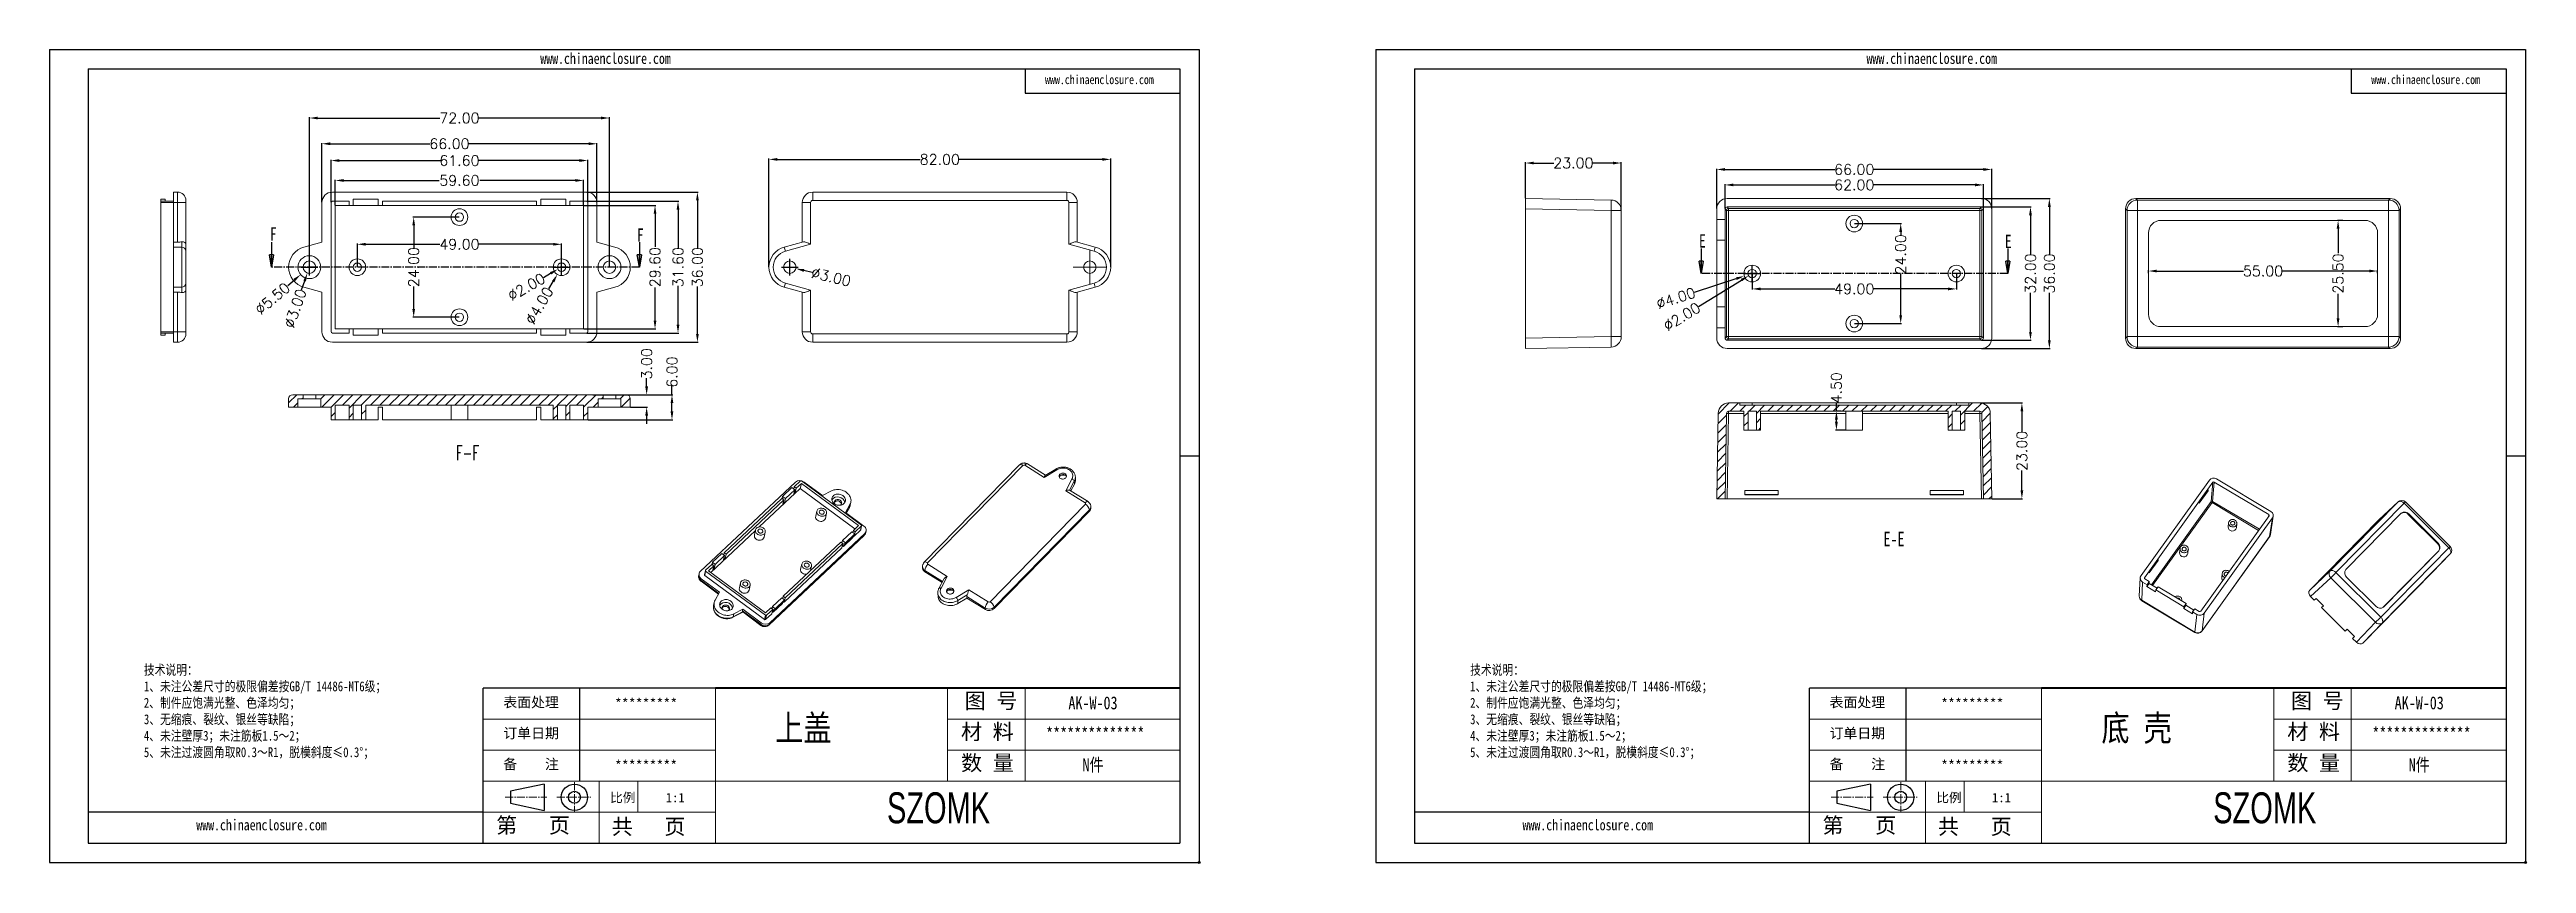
# Model space of a CAD drawing. Header units: inches. Extents: x -870 to -275, y 557 to 752.
import ezdxf

# ---------------------------------------------------------------- set-up
doc = ezdxf.new("R2010")
doc.units = ezdxf.units.IN
doc.header["$LTSCALE"] = 0.1
doc.linetypes.add('CENTER2', pattern=[28.575, 19.05, -3.175, 3.175, -3.175])
doc.layers.add('文字', color=81, linetype='Continuous')
for name, color, linetype, lineweight in [('粗实线', 7, 'Continuous', 30), ('细实线', 3, 'Continuous', 9), ('细点划线', 2, 'CENTER2', 9)]:
    doc.layers.add(name, color=color, linetype=linetype, lineweight=lineweight)
doc.styles.add('SLDTEXTSTYLE0', font='TXT', dxfattribs={"width": 0.75})
doc.styles.add('SLDTEXTSTYLE2', font='TXT', dxfattribs={"width": 0.6, "bigfont": 'bigfont'})
doc.styles.add('SLDTEXTSTYLE3', font='TXT', dxfattribs={"width": 0.7})
doc.styles.get("Standard").update_dxf_attribs({"font": 'txt', "bigfont": 'gbcbig.shx'})
doc.styles.add('宋体', font='', dxfattribs={"width": 0.8, "height": 3.5})
doc.styles.add('长仿宋', font='', dxfattribs={"width": 0.7, "height": 4})
doc.styles.get('宋体').set_extended_font_data('SimSun')
doc.styles.get('长仿宋').set_extended_font_data('SimSun')
doc.dimstyles.new('2.5', dxfattribs={"dimtxt": 2.5, "dimasz": 2, "dimexe": 0.18, "dimexo": 0.0625, "dimgap": 0.09, "dimtad": 0, "dimzin": 0, "dimdsep": 46, "dimtxsty": 'Standard', "dimcen": 2, "dimclrd": 3, "dimclre": 3, "dimclrt": 256, "dimadec": 0, "dimazin": 0, "dimtfac": 1, "dimtofl": 0, "dimtmove": 0, "dimatfit": 3, "dimfxl": 1, "dimtolj": 1, "dimtzin": 0, "dimarcsym": 0})

msp = doc.modelspace()

# ---------------------------------------------------------------- texts
at = {"color": 7, "linetype": 'Continuous', "char_height": 3.175, "attachment_point": 1, "style": 'SLDTEXTSTYLE0'}
for s, insert in [('F', (-816.957, 709.155)), ('F', (-728.906, 708.886)), ('E', (-474.027, 707.481)), ('E', (-400.624, 707.37))]:
    msp.add_mtext(s, dxfattribs=dict(at, insert=insert))
at = {"color": 0, "linetype": 'Continuous', "lineweight": 0, "char_height": 3.5, "attachment_point": 2}
for s, insert, style in [('F-F', (-769.56, 656.785), 'SLDTEXTSTYLE2'), ('E-E', (-427.236, 636.109), 'SLDTEXTSTYLE3')]:
    msp.add_mtext(s, dxfattribs=dict(at, insert=insert, style=style))
at = {"char_height": 2.44407, "width": 1389.08639, "attachment_point": 1}
for s, insert in [('{\\fSimHei|b0|i0|c134|p49;表面处理}', (-760.962, 596.421)), ('{\\fSimHei|b0|i0|c134|p49;*********}', (-734.193, 596.106)), ('{\\fSimHei|b0|i0|c134|p49;表面处理}', (-442.704, 596.421)), ('{\\fSimHei|b0|i0|c134|p49;*********}', (-415.935, 596.106)), ('{\\fSimHei|b0|i0|c134|p49;订单日期}', (-760.962, 588.989)), ('{\\fSimHei|b0|i0|c134|p49;订单日期}', (-442.704, 588.989)), ('{\\fSimHei|b0|i0|c134|p49;备    注}', (-760.962, 581.557)), ('{\\fSimHei|b0|i0|c134|p49;*********}', (-734.193, 581.243)), ('{\\fSimHei|b0|i0|c134|p49;备    注}', (-442.704, 581.557)), ('{\\fSimHei|b0|i0|c134|p49;*********}', (-415.935, 581.243))]:
    msp.add_mtext(s, dxfattribs=dict(at, insert=insert))
at = {"layer": '文字', "color": 0, "attachment_point": 1, "style": '宋体'}
for s, insert, char_height, width in [('www.chinaenclosure.com', (-752.094, 750.984), 2.61599, 45.96039), ('www.chinaenclosure.com', (-433.836, 750.984), 2.61599, 45.96039), ('www.chinaenclosure.com', (-630.965, 745.695), 2.17999, 38.30032), ('www.chinaenclosure.com', (-312.707, 745.695), 2.17999, 38.30032), ('{\\H1.111x;技术说明：\\P1、未注公差尺寸的极限偏差按GB/T 14486-MT6级；\\P2、制件应饱满光整、色泽均匀；\\P3、无缩痕、裂纹、银丝等缺陷；\\P4、未注壁厚3；未注筋板1.5～2；\\P5、未注过渡圆角取R0.3～R1，脱模斜度≤0.3%%D；}', (-847.218, 604.144), 2.13373, 101.28013), ('{\\H1.111x;技术说明：\\P1、未注公差尺寸的极限偏差按GB/T 14486-MT6级；\\P2、制件应饱满光整、色泽均匀；\\P3、无缩痕、裂纹、银丝等缺陷；\\P4、未注壁厚3；未注筋板1.5～2；\\P5、未注过渡圆角取R0.3～R1，脱模斜度≤0.3%%D；}', (-528.96, 604.144), 2.13373, 101.28013), ('{\\H1.111x;AK-W-03}', (-625.354, 596.588), 2.78692, 32.21991), ('{\\H1.111x;AK-W-03}', (-307.096, 596.588), 2.78692, 32.21991), ('上盖', (-695.723, 592.114), 6.1932, 79.17722), ('{\\H1.111x;**************}', (-630.715, 589.157), 2.78692, 32.21991), ('底 壳', (-377.464, 592.114), 6.1932, 79.17722), ('{\\H1.111x;**************}', (-312.457, 589.157), 2.78692, 32.21991), ('{\\H1.111x;N件}', (-621.983, 581.725), 2.78692, 32.21991), ('{\\H1.111x;N件}', (-303.725, 581.725), 2.78692, 32.21991), ('www.chinaenclosure.com', (-834.643, 567.067), 2.61599, 45.96039), ('www.chinaenclosure.com', (-516.384, 567.067), 2.61599, 45.96039)]:
    msp.add_mtext(s, dxfattribs=dict(at, insert=insert, char_height=char_height, width=width))
at = {"layer": '粗实线', "char_height": 7.43178, "width": 83.34008, "attachment_point": 1, "style": '长仿宋'}
for insert in [(-668.89, 573.573), (-350.631, 573.573)]:
    msp.add_mtext('{\\fSTXinwei|b0|i0|c134|p2;SZOMK}', dxfattribs=dict(at, insert=insert))
at = {"layer": '细实线', "color": 7, "attachment_point": 1}
for s, insert, char_height, width in [('{\\fSimSun|b0|i0|c134|p54;图 号}', (-650.246, 597.402), 3.71589, 18.57946), ('{\\fSimSun|b0|i0|c134|p54;图 号}', (-331.988, 597.402), 3.71589, 18.57946), ('{\\fSimSun|b0|i0|c134|p54;材 料   }', (-651.127, 589.97), 3.71589, 18.57946), ('{\\fSimSun|b0|i0|c134|p54;材 料   }', (-332.869, 589.97), 3.71589, 18.57946), ('{\\fSimSun|b0|i0|c134|p54;数 量}', (-651.109, 582.501), 3.71589, 16.78887), ('{\\fSimSun|b0|i0|c134|p54;数 量}', (-332.851, 582.501), 3.71589, 16.78887), ('{\\fSimSun|b0|i0|c134|p54;比例}', (-735.338, 573.42), 2.22953, 9.78696), ('{\\fSimSun|b0|i0|c134|p54;1:1}', (-721.984, 573.42), 2.22953, 9.78696), ('{\\fSimSun|b0|i0|c134|p54;比例}', (-417.08, 573.42), 2.22953, 9.78696), ('{\\fSimSun|b0|i0|c134|p54;1:1}', (-403.726, 573.42), 2.22953, 9.78696), ('{\\fSimSun|b0|i0|c134|p54;第   页}', (-762.682, 567.525), 3.71589, 27.86918), ('{\\fSimSun|b0|i0|c134|p54; 共   页}', (-737.485, 567.209), 3.71589, 27.86918), ('{\\fSimSun|b0|i0|c134|p54;第   页}', (-444.424, 567.525), 3.71589, 27.86918), ('{\\fSimSun|b0|i0|c134|p54; 共   页}', (-419.227, 567.209), 3.71589, 27.86918)]:
    msp.add_mtext(s, dxfattribs=dict(at, insert=insert, char_height=char_height, width=width))

# ---------------------------------------------------------------- blocks, each defined once
blk = doc.blocks.new('_CLOSED')
at = {"color": 0, "linetype": 'ByBlock', "lineweight": -2}
for p, q in [((-1, 0.166667), (0, 0)), ((-1, 0.166667), (-1, -0.166667)), ((0, 0), (-1, -0.166667)), ((0, 0), (-1, 0))]:
    blk.add_line(p, q, dxfattribs=at)
blk = doc.blocks.new('SW_CENTERMARKSYMBOL_35')
at = {"color": 0, "linetype": 'Continuous', "lineweight": 0}
for p, q in [((-2.5, 0), (-4, 0)), ((0, 0), (-2.5, 0)), ((0, 2.5), (0, 4)), ((0, 0), (0, 2.5)), ((0, 0), (0, -2.5)), ((0, 0), (2.5, 0)), ((2.5, 0), (4, 0)), ((0, -2.5), (0, -4))]:
    blk.add_line(p, q, dxfattribs=at)
blk = doc.blocks.new('*D69')
at = {"color": 3, "lineweight": -2}
for p, q in [((-804.49, 715.15), (-804.49, 729.38)), ((-802.49, 729.2), (-778.57, 729.2)), ((-740.49, 729.2), (-769.22, 729.2)), ((-738.49, 715.15), (-738.49, 729.38))]:
    blk.add_line(p, q, dxfattribs=at)
at = {"color": 3}
for points in [[(-802.49, 729.54), (-802.49, 728.87), (-804.49, 729.2)], [(-740.49, 729.54), (-740.49, 728.87), (-738.49, 729.2)]]:
    blk.add_solid(points, dxfattribs=at)
at = {"layer": 'Defpoints', "color": 0}
for p in [(-738.49, 729.2), (-804.49, 715.09), (-738.49, 715.09)]:
    blk.add_point(p, dxfattribs=at)
at = {"insert": (-773.89, 729.2), "char_height": 2.5, "attachment_point": 5}
blk.add_mtext('\\A1;66.00', dxfattribs=at)
blk = doc.blocks.new('*D70')
at = {"color": 3, "lineweight": -2}
for p, q in [((-802.29, 715.15), (-802.29, 725.35)), ((-800.29, 725.17), (-775.95, 725.17)), ((-742.69, 725.17), (-767.02, 725.17)), ((-740.69, 715.15), (-740.69, 725.35))]:
    blk.add_line(p, q, dxfattribs=at)
at = {"color": 3}
for points in [[(-800.29, 725.51), (-800.29, 724.84), (-802.29, 725.17)], [(-742.69, 725.51), (-742.69, 724.84), (-740.69, 725.17)]]:
    blk.add_solid(points, dxfattribs=at)
at = {"layer": 'Defpoints', "color": 0}
for p in [(-802.29, 725.17), (-802.29, 715.09), (-740.69, 715.09)]:
    blk.add_point(p, dxfattribs=at)
at = {"insert": (-771.49, 725.17), "char_height": 2.5, "attachment_point": 5}
blk.add_mtext('\\A1;61.60', dxfattribs=at)
blk = doc.blocks.new('*D71')
at = {"color": 3, "lineweight": -2}
for p, q in [((-801.29, 714.45), (-801.29, 720.58)), ((-799.29, 720.4), (-776.37, 720.4)), ((-743.69, 720.4), (-766.61, 720.4)), ((-741.69, 714.45), (-741.69, 720.58))]:
    blk.add_line(p, q, dxfattribs=at)
at = {"color": 3}
for points in [[(-799.29, 720.73), (-799.29, 720.06), (-801.29, 720.4)], [(-743.69, 720.73), (-743.69, 720.06), (-741.69, 720.4)]]:
    blk.add_solid(points, dxfattribs=at)
at = {"layer": 'Defpoints', "color": 0}
for p in [(-741.69, 720.4), (-801.29, 714.39), (-741.69, 714.39)]:
    blk.add_point(p, dxfattribs=at)
at = {"insert": (-771.49, 720.4), "char_height": 2.5, "attachment_point": 5}
blk.add_mtext('\\A1;59.60', dxfattribs=at)
blk = doc.blocks.new('*D72')
at = {"color": 3, "lineweight": -2}
for p, q in [((-795.99, 699.65), (-795.99, 705.26)), ((-793.99, 705.08), (-776.16, 705.08)), ((-748.99, 705.08), (-766.82, 705.08)), ((-746.99, 699.65), (-746.99, 705.26))]:
    blk.add_line(p, q, dxfattribs=at)
at = {"color": 3}
for points in [[(-793.99, 705.41), (-793.99, 704.75), (-795.99, 705.08)], [(-748.99, 705.41), (-748.99, 704.75), (-746.99, 705.08)]]:
    blk.add_solid(points, dxfattribs=at)
at = {"layer": 'Defpoints', "color": 0}
for p in [(-746.99, 705.08), (-795.99, 699.59), (-746.99, 699.59)]:
    blk.add_point(p, dxfattribs=at)
at = {"insert": (-771.49, 705.08), "char_height": 2.5, "attachment_point": 5}
blk.add_mtext('\\A1;49.00', dxfattribs=at)
blk = doc.blocks.new('*D73')
at = {"color": 3, "lineweight": -2}
for p, q in [((-807.49, 699.65), (-807.49, 735.56)), ((-805.49, 735.38), (-776.16, 735.38)), ((-737.49, 735.38), (-766.82, 735.38)), ((-735.49, 699.65), (-735.49, 735.56))]:
    blk.add_line(p, q, dxfattribs=at)
at = {"color": 3}
for points in [[(-805.49, 735.71), (-805.49, 735.05), (-807.49, 735.38)], [(-737.49, 735.71), (-737.49, 735.05), (-735.49, 735.38)]]:
    blk.add_solid(points, dxfattribs=at)
at = {"layer": 'Defpoints', "color": 0}
for p in [(-807.49, 735.38), (-807.49, 699.59), (-735.49, 699.59)]:
    blk.add_point(p, dxfattribs=at)
at = {"insert": (-771.49, 735.38), "char_height": 2.5, "attachment_point": 5}
blk.add_mtext('\\A1;72.00', dxfattribs=at)
blk = doc.blocks.new('*D74')
at = {"color": 3, "lineweight": -2}
for p, q in [((-741.63, 714.39), (-724.37, 714.39)), ((-724.55, 712.39), (-724.55, 704.47)), ((-724.55, 686.79), (-724.55, 694.7)), ((-741.63, 684.79), (-724.37, 684.79))]:
    blk.add_line(p, q, dxfattribs=at)
at = {"color": 3}
for points in [[(-724.89, 712.39), (-724.22, 712.39), (-724.55, 714.39)], [(-724.89, 686.79), (-724.22, 686.79), (-724.55, 684.79)]]:
    blk.add_solid(points, dxfattribs=at)
at = {"layer": 'Defpoints', "color": 0}
for p in [(-741.69, 714.39), (-724.55, 714.39), (-741.69, 684.79)]:
    blk.add_point(p, dxfattribs=at)
at = {"insert": (-724.55, 699.59), "char_height": 2.5, "attachment_point": 5, "rotation": 90}
blk.add_mtext('\\A1;29.60', dxfattribs=at)
blk = doc.blocks.new('*D75')
at = {"color": 3, "lineweight": -2}
for p, q in [((-740.93, 715.39), (-718.86, 715.39)), ((-719.04, 713.39), (-719.04, 704.05)), ((-719.04, 685.79), (-719.04, 695.12)), ((-740.93, 683.79), (-718.86, 683.79))]:
    blk.add_line(p, q, dxfattribs=at)
at = {"color": 3}
for points in [[(-719.37, 713.39), (-718.71, 713.39), (-719.04, 715.39)], [(-719.37, 685.79), (-718.71, 685.79), (-719.04, 683.79)]]:
    blk.add_solid(points, dxfattribs=at)
at = {"layer": 'Defpoints', "color": 0}
for p in [(-740.99, 715.39), (-719.04, 715.39), (-740.99, 683.79)]:
    blk.add_point(p, dxfattribs=at)
at = {"insert": (-719.04, 699.59), "char_height": 2.5, "attachment_point": 5, "rotation": 90}
blk.add_mtext('\\A1;31.60', dxfattribs=at)
blk = doc.blocks.new('*D76')
at = {"color": 3, "lineweight": -2}
for p, q in [((-740.93, 717.59), (-714.2, 717.59)), ((-714.38, 715.59), (-714.38, 704.26)), ((-714.38, 683.59), (-714.38, 694.91)), ((-740.93, 681.59), (-714.2, 681.59))]:
    blk.add_line(p, q, dxfattribs=at)
at = {"color": 3}
for points in [[(-714.72, 715.59), (-714.05, 715.59), (-714.38, 717.59)], [(-714.72, 683.59), (-714.05, 683.59), (-714.38, 681.59)]]:
    blk.add_solid(points, dxfattribs=at)
at = {"layer": 'Defpoints', "color": 0}
for p in [(-740.99, 717.59), (-714.38, 717.59), (-740.99, 681.59)]:
    blk.add_point(p, dxfattribs=at)
at = {"insert": (-714.38, 699.59), "char_height": 2.5, "attachment_point": 5, "rotation": 90}
blk.add_mtext('\\A1;36.00', dxfattribs=at)
blk = doc.blocks.new('*D77')
at = {"color": 3, "lineweight": -2}
for p, q in [((-746.99, 697.59), (-746.99, 701.59)), ((-750, 694.4), (-749, 696.13)), ((-748.99, 699.59), (-744.99, 699.59))]:
    blk.add_line(p, q, dxfattribs=at)
at = {"color": 3}
blk.add_solid([(-749.29, 696.29), (-748.71, 695.96), (-747.99, 697.86)], dxfattribs=at)
at = {"layer": 'Defpoints', "color": 0}
for p in [(-747.99, 697.86), (-745.99, 701.32)]:
    blk.add_point(p, dxfattribs=at)
at = {"insert": (-752.35, 690.36), "char_height": 2.5, "attachment_point": 5, "rotation": 59.86973}
blk.add_mtext('\\A1;∅4.00', dxfattribs=at)
blk = doc.blocks.new('*D78')
at = {"color": 3, "lineweight": -2}
for p, q in [((-746.99, 697.59), (-746.99, 701.59)), ((-751.34, 697.13), (-749.6, 698.11)), ((-748.99, 699.59), (-744.99, 699.59))]:
    blk.add_line(p, q, dxfattribs=at)
at = {"color": 3}
blk.add_solid([(-749.76, 698.4), (-749.44, 697.82), (-747.86, 699.09)], dxfattribs=at)
at = {"layer": 'Defpoints', "color": 0}
for p in [(-747.86, 699.09), (-746.12, 700.08)]:
    blk.add_point(p, dxfattribs=at)
at = {"insert": (-755.41, 694.83), "char_height": 2.5, "attachment_point": 5, "rotation": 29.48726}
blk.add_mtext('\\A1;∅2.00', dxfattribs=at)
blk = doc.blocks.new('*D79')
at = {"color": 3, "lineweight": -2}
for p, q in [((-771.55, 711.59), (-782.65, 711.59)), ((-782.47, 709.59), (-782.47, 704.26)), ((-782.47, 689.59), (-782.47, 694.91)), ((-771.55, 687.59), (-782.65, 687.59))]:
    blk.add_line(p, q, dxfattribs=at)
at = {"color": 3}
for points in [[(-782.8, 709.59), (-782.14, 709.59), (-782.47, 711.59)], [(-782.8, 689.59), (-782.14, 689.59), (-782.47, 687.59)]]:
    blk.add_solid(points, dxfattribs=at)
at = {"layer": 'Defpoints', "color": 0}
for p in [(-782.47, 711.59), (-771.49, 711.59), (-771.49, 687.59)]:
    blk.add_point(p, dxfattribs=at)
at = {"insert": (-782.47, 699.59), "char_height": 2.5, "attachment_point": 5, "rotation": 90}
blk.add_mtext('\\A1;24.00', dxfattribs=at)
blk = doc.blocks.new('*D80')
at = {"color": 3, "lineweight": -2}
for p, q in [((-692.21, 697.59), (-692.21, 701.59)), ((-694.21, 699.59), (-690.21, 699.59)), ((-686.86, 698.32), (-688.81, 698.78))]:
    blk.add_line(p, q, dxfattribs=at)
at = {"color": 3}
blk.add_solid([(-688.73, 699.11), (-688.88, 698.46), (-690.75, 699.24)], dxfattribs=at)
at = {"layer": 'Defpoints', "color": 0}
for p in [(-693.67, 699.93), (-690.75, 699.24)]:
    blk.add_point(p, dxfattribs=at)
at = {"insert": (-682.31, 697.25), "char_height": 2.5, "attachment_point": 5, "rotation": 346.70768}
blk.add_mtext('\\A1;∅3.00', dxfattribs=at)
blk = doc.blocks.new('*D81')
at = {"color": 3, "lineweight": -2}
for p, q in [((-807.49, 697.59), (-807.49, 701.59)), ((-812.64, 695.22), (-811.11, 696.51)), ((-809.49, 699.59), (-805.49, 699.59))]:
    blk.add_line(p, q, dxfattribs=at)
at = {"color": 3}
blk.add_solid([(-811.33, 696.77), (-810.9, 696.26), (-809.59, 697.81)], dxfattribs=at)
at = {"layer": 'Defpoints', "color": 0}
for p in [(-809.59, 697.81), (-805.39, 701.37)]:
    blk.add_point(p, dxfattribs=at)
at = {"insert": (-816.36, 692.06), "char_height": 2.5, "attachment_point": 5, "rotation": 40.30544}
blk.add_mtext('\\A1;∅5.50', dxfattribs=at)
blk = doc.blocks.new('*D82')
at = {"color": 3, "lineweight": -2}
for p, q in [((-807.49, 697.59), (-807.49, 701.59)), ((-809.49, 699.59), (-805.49, 699.59)), ((-809.38, 694.11), (-808.63, 696.28))]:
    blk.add_line(p, q, dxfattribs=at)
at = {"color": 3}
blk.add_solid([(-808.95, 696.39), (-808.32, 696.17), (-807.98, 698.17)], dxfattribs=at)
at = {"layer": 'Defpoints', "color": 0}
for p in [(-807.98, 698.17), (-807, 701)]:
    blk.add_point(p, dxfattribs=at)
at = {"insert": (-810.91, 689.7), "char_height": 2.5, "attachment_point": 5, "rotation": 70.90245}
blk.add_mtext('\\A1;∅3.00', dxfattribs=at)
blk = doc.blocks.new('*D83')
at = {"color": 3, "lineweight": -2}
for p, q in [((-726.57, 670.97), (-726.57, 672.97)), ((-731.43, 668.97), (-726.39, 668.97)), ((-730.43, 665.97), (-726.39, 665.97)), ((-726.57, 663.97), (-726.57, 661.97))]:
    blk.add_line(p, q, dxfattribs=at)
at = {"color": 3}
for points in [[(-726.9, 670.97), (-726.23, 670.97), (-726.57, 668.97)], [(-726.9, 663.97), (-726.23, 663.97), (-726.57, 665.97)]]:
    blk.add_solid(points, dxfattribs=at)
at = {"layer": 'Defpoints', "color": 0}
for p in [(-731.49, 668.97), (-730.49, 665.97), (-726.57, 668.97)]:
    blk.add_point(p, dxfattribs=at)
at = {"insert": (-726.57, 676.4), "char_height": 2.5, "attachment_point": 5, "rotation": 90}
blk.add_mtext('\\A1;3.00', dxfattribs=at)
blk = doc.blocks.new('*D84')
at = {"color": 3, "lineweight": -2}
for p, q in [((-739.47, 668.97), (-720.31, 668.97)), ((-720.49, 668.97), (-720.49, 670.97)), ((-720.49, 664.97), (-720.49, 666.97)), ((-740.63, 662.97), (-720.31, 662.97))]:
    blk.add_line(p, q, dxfattribs=at)
at = {"color": 3}
for points in [[(-720.82, 666.97), (-720.16, 666.97), (-720.49, 668.97)], [(-720.82, 664.97), (-720.16, 664.97), (-720.49, 662.97)]]:
    blk.add_solid(points, dxfattribs=at)
at = {"layer": 'Defpoints', "color": 0}
for p in [(-739.53, 668.97), (-720.49, 668.97), (-740.69, 662.97)]:
    blk.add_point(p, dxfattribs=at)
at = {"insert": (-720.49, 674.4), "char_height": 2.5, "attachment_point": 5, "rotation": 90}
blk.add_mtext('\\A1;6.00', dxfattribs=at)
blk = doc.blocks.new('*D85')
at = {"color": 3, "lineweight": -2}
for p, q in [((-697.21, 699.65), (-697.21, 725.63)), ((-695.21, 725.45), (-660.89, 725.45)), ((-617.21, 725.45), (-651.54, 725.45)), ((-615.21, 699.65), (-615.21, 725.63))]:
    blk.add_line(p, q, dxfattribs=at)
at = {"color": 3}
for points in [[(-695.21, 725.79), (-695.21, 725.12), (-697.21, 725.45)], [(-617.21, 725.79), (-617.21, 725.12), (-615.21, 725.45)]]:
    blk.add_solid(points, dxfattribs=at)
at = {"layer": 'Defpoints', "color": 0}
for p in [(-615.21, 725.45), (-697.21, 699.59), (-615.21, 699.59)]:
    blk.add_point(p, dxfattribs=at)
at = {"insert": (-656.21, 725.45), "char_height": 2.5, "attachment_point": 5}
blk.add_mtext('\\A1;82.00', dxfattribs=at)
blk = doc.blocks.new('*D86')
at = {"color": 3, "lineweight": -2}
for p, q in [((-469.77, 713.63), (-469.77, 723.22)), ((-467.77, 723.04), (-441.45, 723.04)), ((-405.77, 723.04), (-432.1, 723.04)), ((-403.77, 713.63), (-403.77, 723.22))]:
    blk.add_line(p, q, dxfattribs=at)
at = {"color": 3}
for points in [[(-467.77, 723.37), (-467.77, 722.7), (-469.77, 723.04)], [(-405.77, 723.37), (-405.77, 722.7), (-403.77, 723.04)]]:
    blk.add_solid(points, dxfattribs=at)
at = {"layer": 'Defpoints', "color": 0}
for p in [(-469.77, 723.04), (-469.77, 713.56), (-403.77, 713.56)]:
    blk.add_point(p, dxfattribs=at)
at = {"insert": (-436.77, 723.04), "char_height": 2.5, "attachment_point": 5}
blk.add_mtext('\\A1;66.00', dxfattribs=at)
blk = doc.blocks.new('*D87')
at = {"color": 3, "lineweight": -2}
for p, q in [((-406.21, 716.06), (-389.77, 716.06)), ((-389.95, 714.06), (-389.95, 702.74)), ((-389.95, 682.06), (-389.95, 693.39)), ((-406.21, 680.06), (-389.77, 680.06))]:
    blk.add_line(p, q, dxfattribs=at)
at = {"color": 3}
for points in [[(-390.29, 714.06), (-389.62, 714.06), (-389.95, 716.06)], [(-390.29, 682.06), (-389.62, 682.06), (-389.95, 680.06)]]:
    blk.add_solid(points, dxfattribs=at)
at = {"layer": 'Defpoints', "color": 0}
for p in [(-406.27, 716.06), (-389.95, 716.06), (-406.27, 680.06)]:
    blk.add_point(p, dxfattribs=at)
at = {"insert": (-389.95, 698.06), "char_height": 2.5, "attachment_point": 5, "rotation": 90}
blk.add_mtext('\\A1;36.00', dxfattribs=at)
blk = doc.blocks.new('*D88')
at = {"color": 3, "lineweight": -2}
for p, q in [((-467.77, 713.63), (-467.77, 719.5)), ((-465.77, 719.32), (-441.45, 719.32)), ((-407.77, 719.32), (-432.1, 719.32)), ((-405.77, 713.63), (-405.77, 719.5))]:
    blk.add_line(p, q, dxfattribs=at)
at = {"color": 3}
for points in [[(-465.77, 719.66), (-465.77, 718.99), (-467.77, 719.32)], [(-407.77, 719.66), (-407.77, 718.99), (-405.77, 719.32)]]:
    blk.add_solid(points, dxfattribs=at)
at = {"layer": 'Defpoints', "color": 0}
for p in [(-467.77, 719.32), (-467.77, 713.56), (-405.77, 713.56)]:
    blk.add_point(p, dxfattribs=at)
at = {"insert": (-436.77, 719.32), "char_height": 2.5, "attachment_point": 5}
blk.add_mtext('\\A1;62.00', dxfattribs=at)
blk = doc.blocks.new('*D89')
at = {"color": 3, "lineweight": -2}
for p, q in [((-406.21, 714.06), (-394.31, 714.06)), ((-394.49, 712.06), (-394.49, 702.74)), ((-394.49, 684.06), (-394.49, 693.39)), ((-406.21, 682.06), (-394.31, 682.06))]:
    blk.add_line(p, q, dxfattribs=at)
at = {"color": 3}
for points in [[(-394.82, 712.06), (-394.16, 712.06), (-394.49, 714.06)], [(-394.82, 684.06), (-394.16, 684.06), (-394.49, 682.06)]]:
    blk.add_solid(points, dxfattribs=at)
at = {"layer": 'Defpoints', "color": 0}
for p in [(-406.27, 714.06), (-394.49, 714.06), (-406.27, 682.06)]:
    blk.add_point(p, dxfattribs=at)
at = {"insert": (-394.49, 698.06), "char_height": 2.5, "attachment_point": 5, "rotation": 90}
blk.add_mtext('\\A1;32.00', dxfattribs=at)
blk = doc.blocks.new('*D90')
at = {"color": 3, "lineweight": -2}
for p, q in [((-461.27, 698), (-461.27, 694.19)), ((-412.27, 698), (-412.27, 694.19)), ((-459.27, 694.37), (-441.45, 694.37)), ((-414.27, 694.37), (-432.1, 694.37))]:
    blk.add_line(p, q, dxfattribs=at)
at = {"color": 3}
for points in [[(-459.27, 694.7), (-459.27, 694.03), (-461.27, 694.37)], [(-414.27, 694.7), (-414.27, 694.03), (-412.27, 694.37)]]:
    blk.add_solid(points, dxfattribs=at)
at = {"layer": 'Defpoints', "color": 0}
for p in [(-461.27, 698.06), (-412.27, 698.06), (-412.27, 694.37)]:
    blk.add_point(p, dxfattribs=at)
at = {"insert": (-436.77, 694.37), "char_height": 2.5, "attachment_point": 5}
blk.add_mtext('\\A1;49.00', dxfattribs=at)
blk = doc.blocks.new('*D91')
at = {"color": 3, "lineweight": -2}
for p, q in [((-436.71, 710.06), (-425.45, 710.06)), ((-425.63, 708.06), (-425.63, 707.32)), ((-425.63, 688.06), (-425.63, 697.97)), ((-436.71, 686.06), (-425.45, 686.06))]:
    blk.add_line(p, q, dxfattribs=at)
at = {"color": 3}
for points in [[(-425.96, 708.06), (-425.3, 708.06), (-425.63, 710.06)], [(-425.96, 688.06), (-425.3, 688.06), (-425.63, 686.06)]]:
    blk.add_solid(points, dxfattribs=at)
at = {"layer": 'Defpoints', "color": 0}
for p in [(-436.77, 710.06), (-425.63, 710.06), (-436.77, 686.06)]:
    blk.add_point(p, dxfattribs=at)
at = {"insert": (-425.63, 702.65), "char_height": 2.5, "attachment_point": 5, "rotation": 90}
blk.add_mtext('\\A1;24.00', dxfattribs=at)
blk = doc.blocks.new('*D92')
at = {"color": 3, "lineweight": -2}
for p, q in [((-475.13, 693.57), (-465.08, 696.83)), ((-463.27, 698.06), (-459.27, 698.06)), ((-461.27, 696.06), (-461.27, 700.06))]:
    blk.add_line(p, q, dxfattribs=at)
at = {"color": 3}
blk.add_solid([(-465.18, 697.15), (-464.98, 696.51), (-463.18, 697.45)], dxfattribs=at)
at = {"layer": 'Defpoints', "color": 0}
for p in [(-463.18, 697.45), (-459.37, 698.68)]:
    blk.add_point(p, dxfattribs=at)
at = {"insert": (-479.58, 692.13), "char_height": 2.5, "attachment_point": 5, "rotation": 17.9709}
blk.add_mtext('\\A1;∅4.00', dxfattribs=at)
blk = doc.blocks.new('*D93')
at = {"color": 3, "lineweight": -2}
for p, q in [((-474.15, 690.15), (-463.83, 696.49)), ((-463.27, 698.06), (-459.27, 698.06)), ((-461.27, 696.06), (-461.27, 700.06))]:
    blk.add_line(p, q, dxfattribs=at)
at = {"color": 3}
blk.add_solid([(-464, 696.78), (-463.65, 696.21), (-462.13, 697.54)], dxfattribs=at)
at = {"layer": 'Defpoints', "color": 0}
for p in [(-462.13, 697.54), (-460.42, 698.59)]:
    blk.add_point(p, dxfattribs=at)
at = {"insert": (-478.14, 687.7), "char_height": 2.5, "attachment_point": 5, "rotation": 31.56606}
blk.add_mtext('\\A1;∅2.00', dxfattribs=at)
blk = doc.blocks.new('*D94')
at = {"color": 3, "lineweight": -2}
for p, q in [((-366.18, 698.13), (-366.18, 698.84)), ((-364.18, 698.66), (-343.35, 698.66)), ((-313.18, 698.66), (-334.01, 698.66)), ((-311.18, 698.13), (-311.18, 698.84))]:
    blk.add_line(p, q, dxfattribs=at)
at = {"color": 3}
for points in [[(-364.18, 699), (-364.18, 698.33), (-366.18, 698.66)], [(-313.18, 699), (-313.18, 698.33), (-311.18, 698.66)]]:
    blk.add_solid(points, dxfattribs=at)
at = {"layer": 'Defpoints', "color": 0}
for p in [(-366.18, 698.06), (-311.18, 698.66), (-311.18, 698.06)]:
    blk.add_point(p, dxfattribs=at)
at = {"insert": (-338.68, 698.66), "char_height": 2.5, "attachment_point": 5}
blk.add_mtext('\\A1;55.00', dxfattribs=at)
blk = doc.blocks.new('*D95')
at = {"color": 3, "lineweight": -2}
for p, q in [((-319.51, 710.81), (-320.85, 710.81)), ((-320.67, 708.81), (-320.67, 702.94)), ((-320.67, 687.31), (-320.67, 693.18)), ((-319.51, 685.31), (-320.85, 685.31))]:
    blk.add_line(p, q, dxfattribs=at)
at = {"color": 3}
for points in [[(-321.01, 708.81), (-320.34, 708.81), (-320.67, 710.81)], [(-321.01, 687.31), (-320.34, 687.31), (-320.67, 685.31)]]:
    blk.add_solid(points, dxfattribs=at)
at = {"layer": 'Defpoints', "color": 0}
for p in [(-319.45, 710.81), (-320.67, 685.31), (-319.45, 685.31)]:
    blk.add_point(p, dxfattribs=at)
at = {"insert": (-320.67, 698.06), "char_height": 2.5, "attachment_point": 5, "rotation": 90}
blk.add_mtext('\\A1;25.50', dxfattribs=at)
blk = doc.blocks.new('*D96')
at = {"color": 3, "lineweight": -2}
for p, q in [((-406.57, 667), (-396.37, 667)), ((-396.55, 665), (-396.55, 660.17)), ((-396.55, 646), (-396.55, 650.82)), ((-403.71, 644), (-396.37, 644))]:
    blk.add_line(p, q, dxfattribs=at)
at = {"color": 3}
for points in [[(-396.88, 665), (-396.22, 665), (-396.55, 667)], [(-396.88, 646), (-396.22, 646), (-396.55, 644)]]:
    blk.add_solid(points, dxfattribs=at)
at = {"layer": 'Defpoints', "color": 0}
for p in [(-406.63, 667), (-396.55, 667), (-403.77, 644)]:
    blk.add_point(p, dxfattribs=at)
at = {"insert": (-396.55, 655.5), "char_height": 2.5, "attachment_point": 5, "rotation": 90}
blk.add_mtext('\\A1;23.00', dxfattribs=at)
blk = doc.blocks.new('*D97')
at = {"color": 3, "lineweight": -2}
for p, q in [((-441.06, 665), (-441.06, 667)), ((-439.88, 665), (-441.24, 665)), ((-438.84, 660.5), (-441.24, 660.5)), ((-441.06, 662.5), (-441.06, 663))]:
    blk.add_line(p, q, dxfattribs=at)
at = {"color": 3}
for points in [[(-441.39, 663), (-440.72, 663), (-441.06, 665)], [(-441.39, 662.5), (-440.72, 662.5), (-441.06, 660.5)]]:
    blk.add_solid(points, dxfattribs=at)
at = {"layer": 'Defpoints', "color": 0}
for p in [(-441.06, 665), (-439.82, 665), (-438.77, 660.5)]:
    blk.add_point(p, dxfattribs=at)
at = {"insert": (-441.06, 670.63), "char_height": 2.5, "attachment_point": 5, "rotation": 90}
blk.add_mtext('\\A1;4.50', dxfattribs=at)
blk = doc.blocks.new('*D98')
at = {"color": 3, "lineweight": -2}
for p, q in [((-515.68, 716.13), (-515.68, 724.76)), ((-513.68, 724.58), (-508.85, 724.58)), ((-494.68, 724.58), (-499.51, 724.58)), ((-492.68, 713.27), (-492.68, 724.76))]:
    blk.add_line(p, q, dxfattribs=at)
at = {"color": 3}
for points in [[(-513.68, 724.91), (-513.68, 724.24), (-515.68, 724.58)], [(-494.68, 724.91), (-494.68, 724.24), (-492.68, 724.58)]]:
    blk.add_solid(points, dxfattribs=at)
at = {"layer": 'Defpoints', "color": 0}
for p in [(-515.68, 724.58), (-515.68, 716.06), (-492.68, 713.21)]:
    blk.add_point(p, dxfattribs=at)
at = {"insert": (-504.18, 724.58), "char_height": 2.5, "attachment_point": 5}
blk.add_mtext('\\A1;23.00', dxfattribs=at)

# ---------------------------------------------------------------- dimensions: what is measured, and where the dimension line sits
for base, p1, p2, picture, middle in [((-807.489, 735.379), (-735.489, 699.587), (-807.489, 699.587), '*D73', (-771.489, 735.379)), ((-615.214, 725.452), (-697.214, 699.587), (-615.214, 699.587), '*D85', (-656.214, 725.452)), ((-515.68, 724.578), (-492.68, 713.205), (-515.68, 716.063), '*D98', (-504.18, 724.578)), ((-741.689, 720.396), (-801.289, 714.387), (-741.689, 714.387), '*D71', (-771.489, 720.396)), ((-469.773, 723.037), (-403.773, 713.564), (-469.773, 713.564), '*D86', (-436.773, 723.037)), ((-467.773, 719.325), (-405.774, 713.563), (-467.773, 713.563), '*D88', (-436.773, 719.325)), ((-746.989, 705.08), (-795.989, 699.587), (-746.989, 699.587), '*D72', (-771.489, 705.08)), ((-412.273, 694.368), (-461.273, 698.063), (-412.273, 698.063), '*D90', (-436.773, 694.368)), ((-311.181, 698.663), (-366.181, 698.063), (-311.181, 698.063), '*D94', (-338.681, 698.663))]:
    dim = msp.add_linear_dim(base=base, p1=p1, p2=p2, dimstyle='2.5')
    dim.commit()
    dim.dimension.update_dxf_attribs({"geometry": picture, "text_midpoint": middle})
for base, p1, p2, picture, middle in [((-738.489, 729.203), (-804.489, 715.087), (-738.489, 715.087), '*D69', (-773.893, 729.203)), ((-802.289, 725.172), (-740.689, 715.087), (-802.289, 715.087), '*D70', (-771.489, 725.172))]:
    dim = msp.add_linear_dim(base=base, p1=p1, p2=p2, dimstyle='2.5')
    dim.commit()
    dim.dimension.update_dxf_attribs({"geometry": picture, "text_midpoint": middle, "dimtype": 160})
for base, p1, p2, picture, middle in [((-724.553, 714.387), (-741.689, 684.787), (-741.689, 714.387), '*D74', (-724.553, 699.587)), ((-714.384, 717.587), (-740.989, 681.587), (-740.989, 717.587), '*D76', (-714.384, 699.587)), ((-719.04, 715.387), (-740.989, 683.787), (-740.989, 715.387), '*D75', (-719.04, 699.587)), ((-782.469, 711.587), (-771.489, 687.587), (-771.489, 711.587), '*D79', (-782.469, 699.587)), ((-320.673, 685.313), (-319.452, 710.813), (-319.452, 685.313), '*D95', (-320.673, 698.063)), ((-720.489, 668.972), (-740.689, 662.972), (-739.532, 668.972), '*D84', (-720.489, 674.395)), ((-726.567, 668.972), (-730.489, 665.972), (-731.489, 668.972), '*D83', (-726.567, 676.395)), ((-441.057, 664.996), (-438.773, 660.496), (-439.819, 664.996), '*D97', (-441.057, 670.628)), ((-396.549, 666.996), (-403.773, 643.996), (-406.631, 666.996), '*D96', (-396.549, 655.496))]:
    dim = msp.add_linear_dim(base=base, p1=p1, p2=p2, angle=90, dimstyle='2.5')
    dim.commit()
    dim.dimension.update_dxf_attribs({"geometry": picture, "text_midpoint": middle})
for base, p1, p2, picture, middle in [((-389.954, 716.063), (-406.273, 680.063), (-406.273, 716.063), '*D87', (-389.954, 698.063)), ((-394.49, 714.063), (-406.273, 682.064), (-406.273, 714.063), '*D89', (-394.49, 698.063)), ((-425.63, 710.063), (-436.773, 686.063), (-436.773, 710.063), '*D91', (-425.63, 702.647))]:
    dim = msp.add_linear_dim(base=base, p1=p1, p2=p2, angle=90, dimstyle='2.5')
    dim.commit()
    dim.dimension.update_dxf_attribs({"geometry": picture, "text_midpoint": middle, "dimtype": 160})
for p1, p2, picture, middle in [((-805.392, 701.365), (-809.586, 697.808), '*D81', (-816.36, 692.062)), ((-746.119, 700.079), (-747.86, 699.094), '*D78', (-755.409, 694.825)), ((-745.985, 701.316), (-747.993, 697.857), '*D77', (-752.347, 690.355)), ((-693.673, 699.931), (-690.754, 699.242), '*D80', (-682.313, 697.247))]:
    dim = msp.add_diameter_dim_2p(p1=p1, p2=p2, dimstyle='2.5')
    dim.commit()
    dim.dimension.update_dxf_attribs({"geometry": picture, "text_midpoint": middle})
for p1, p2, picture, middle in [((-806.998, 701.004), (-807.98, 698.169), '*D82', (-810.914, 689.695)), ((-459.371, 698.68), (-463.176, 697.446), '*D92', (-479.575, 692.127)), ((-460.421, 698.587), (-462.125, 697.54), '*D93', (-478.136, 687.703))]:
    dim = msp.add_diameter_dim_2p(p1=p1, p2=p2, dimstyle='2.5')
    dim.commit()
    dim.dimension.update_dxf_attribs({"geometry": picture, "text_midpoint": middle, "dimtype": 163})

# ---------------------------------------------------------------- hatches: boundary and pattern name
at = {"linetype": 'Continuous', "lineweight": 0}
h = msp.add_hatch(dxfattribs=at)
h.set_pattern_fill('ANSI31', color=4, scale=0.5, style=0)
edge = h.paths.add_edge_path(flags=0)
edge.add_line((-810.239, 665.972), (-810.239, 667.972))
edge.add_line((-810.239, 667.972), (-808.989, 667.972))
edge.add_line((-808.989, 667.972), (-808.989, 668.972))
edge.add_line((-808.989, 668.972), (-811.489, 668.972))
edge.add_arc((-811.489, 667.972), 1, 90, 180)
edge.add_line((-812.489, 667.972), (-812.489, 665.972))
edge.add_line((-812.489, 665.972), (-810.239, 665.972))
h = msp.add_hatch(dxfattribs=at)
h.set_pattern_fill('ANSI31', color=4, scale=0.5, style=0)
h.paths.add_polyline_path([(-794.989, 666.472), (-794.989, 662.972), (-793.989, 662.972), (-793.989, 666.472), (-748.989, 666.472), (-748.989, 662.972), (-747.989, 662.972), (-747.989, 666.472), (-745.989, 666.472), (-745.989, 662.972), (-744.989, 662.972), (-744.989, 666.472), (-741.689, 666.472), (-741.689, 662.972), (-740.689, 662.972), (-740.689, 665.972), (-738.239, 665.972), (-738.239, 667.972), (-736.989, 667.972), (-736.989, 668.972), (-805.989, 668.972), (-805.989, 667.972), (-804.739, 667.972), (-804.739, 665.972), (-802.289, 665.972), (-802.289, 662.972), (-801.289, 662.972), (-801.289, 666.472), (-797.989, 666.472), (-797.989, 662.972), (-796.989, 662.972), (-796.989, 666.472)], flags=0)
h = msp.add_hatch(dxfattribs=at)
h.set_pattern_fill('ANSI31', color=4, scale=0.5, style=0)
edge = h.paths.add_edge_path(flags=0)
edge.add_line((-733.989, 668.972), (-733.989, 667.972))
edge.add_line((-733.989, 667.972), (-732.739, 667.972))
edge.add_line((-732.739, 667.972), (-732.739, 665.972))
edge.add_line((-732.739, 665.972), (-730.489, 665.972))
edge.add_line((-730.489, 665.972), (-730.489, 667.972))
edge.add_arc((-731.489, 667.972), 1, 0, 90)
edge.add_line((-731.489, 668.972), (-733.989, 668.972))
h = msp.add_hatch(dxfattribs=at)
h.set_pattern_fill('ANSI31', color=4, scale=0.5, style=0)
edge = h.paths.add_edge_path(flags=0)
edge.add_line((-459.273, 664.996), (-414.273, 664.996))
edge.add_line((-414.273, 664.996), (-414.273, 660.496))
edge.add_line((-414.273, 660.496), (-413.273, 660.496))
edge.add_line((-413.273, 660.496), (-413.273, 664.996))
edge.add_line((-413.273, 664.996), (-411.273, 664.996))
edge.add_line((-411.273, 664.996), (-411.273, 660.496))
edge.add_line((-411.273, 660.496), (-410.273, 660.496))
edge.add_line((-410.273, 660.496), (-410.273, 664.996))
edge.add_line((-410.273, 664.996), (-406.631, 664.996))
edge.add_arc((-406.631, 664.496), 0.5, 1, 90, ccw=False)
edge.add_line((-406.131, 664.505), (-405.774, 643.996))
edge.add_line((-405.774, 643.996), (-403.773, 643.996))
edge.add_line((-403.773, 643.996), (-404.132, 664.54))
edge.add_arc((-406.631, 664.496), 2.5, 1, 90)
edge.add_line((-406.631, 666.996), (-409.273, 666.996))
edge.add_line((-409.273, 666.996), (-409.273, 666.496))
edge.add_line((-409.273, 666.496), (-464.273, 666.496))
edge.add_line((-464.273, 666.496), (-464.273, 666.996))
edge.add_line((-464.273, 666.996), (-466.915, 666.996))
edge.add_arc((-466.915, 664.496), 2.5, 90, 179)
edge.add_line((-469.415, 664.54), (-469.773, 643.996))
edge.add_line((-469.773, 643.996), (-467.773, 643.996))
edge.add_line((-467.773, 643.996), (-467.415, 664.505))
edge.add_arc((-466.915, 664.496), 0.5, 90, 179, ccw=False)
edge.add_line((-466.915, 664.996), (-463.273, 664.996))
edge.add_line((-463.273, 664.996), (-463.273, 660.496))
edge.add_line((-463.273, 660.496), (-462.273, 660.496))
edge.add_line((-462.273, 660.496), (-462.273, 664.996))
edge.add_line((-462.273, 664.996), (-460.273, 664.996))
edge.add_line((-460.273, 664.996), (-460.273, 660.496))
edge.add_line((-460.273, 660.496), (-459.273, 660.496))
edge.add_line((-459.273, 660.496), (-459.273, 664.996))

# ---------------------------------------------------------------- linework, layer by layer
for p, q in [((-869.854, 751.81), (-593.949, 751.81)), ((-869.854, 751.81), (-869.854, 556.726)), ((-593.949, 751.81), (-593.949, 556.726)), ((-551.595, 751.81), (-275.69, 751.81)), ((-551.595, 751.81), (-551.595, 556.726)), ((-275.69, 751.81), (-275.69, 556.726)), ((-860.564, 747.165), (-598.594, 747.165)), ((-860.564, 747.165), (-860.564, 561.371)), ((-635.752, 747.165), (-635.752, 741.359)), ((-598.594, 747.165), (-598.594, 561.371)), ((-542.306, 747.165), (-280.335, 747.165)), ((-542.306, 747.165), (-542.306, 561.371)), ((-317.494, 747.165), (-317.494, 741.359)), ((-280.335, 747.165), (-280.335, 561.371)), ((-635.752, 741.359), (-598.594, 741.359)), ((-317.494, 741.359), (-280.335, 741.359)), ((-593.949, 654.268), (-598.594, 654.268)), ((-275.69, 654.268), (-280.335, 654.268)), ((-710.07, 598.53), (-765.809, 598.53)), ((-765.809, 561.371), (-765.809, 598.53)), ((-742.584, 576.234), (-742.584, 598.53)), ((-391.812, 598.53), (-447.55, 598.53)), ((-447.55, 561.371), (-447.55, 598.53)), ((-424.326, 576.234), (-424.326, 598.53)), ((-765.809, 568.803), (-860.564, 568.803)), ((-447.55, 568.803), (-542.306, 568.803)), ((-860.564, 561.371), (-598.594, 561.371)), ((-542.306, 561.371), (-280.335, 561.371)), ((-869.854, 556.726), (-593.949, 556.726)), ((-551.595, 556.726), (-275.69, 556.726))]:
    msp.add_line(p, q)
at = {"color": 7, "linetype": 'Continuous', "lineweight": 15}
for p, q in [((-843.142, 715.887), (-842.142, 715.887)), ((-843.142, 715.387), (-843.142, 715.887)), ((-843.142, 715.387), (-840.142, 715.387)), ((-843.142, 715.087), (-843.142, 715.387)), ((-843.142, 684.087), (-843.142, 715.087)), ((-843.142, 715.087), (-840.142, 715.087)), ((-842.142, 715.887), (-842.142, 715.387)), ((-840.142, 717.587), (-839.142, 717.587)), ((-840.142, 715.087), (-840.142, 717.587)), ((-840.142, 715.087), (-839.142, 715.087)), ((-840.142, 705.587), (-840.142, 715.087)), ((-839.142, 715.087), (-839.142, 717.587)), ((-839.142, 705.587), (-839.142, 715.087)), ((-837.142, 715.087), (-839.142, 715.087)), ((-837.142, 715.587), (-837.142, 715.087)), ((-837.142, 715.087), (-837.142, 705.095)), ((-804.489, 715.087), (-804.489, 705.587)), ((-802.289, 715.087), (-802.289, 684.087)), ((-740.989, 717.587), (-801.989, 717.587)), ((-797.989, 715.387), (-801.989, 715.387)), ((-797.989, 714.387), (-801.289, 714.387)), ((-801.289, 714.387), (-801.289, 684.787)), ((-797.989, 715.387), (-797.989, 714.387)), ((-797.989, 714.387), (-796.989, 714.387)), ((-796.989, 714.387), (-796.989, 715.887)), ((-790.989, 715.887), (-796.989, 715.887)), ((-790.989, 714.387), (-796.989, 714.387)), ((-790.989, 715.887), (-790.989, 714.387)), ((-790.989, 714.387), (-789.989, 714.387)), ((-789.989, 714.387), (-789.989, 715.387)), ((-752.989, 715.387), (-789.989, 715.387)), ((-752.989, 714.387), (-789.989, 714.387)), ((-752.989, 714.387), (-752.989, 715.387)), ((-751.989, 714.387), (-752.989, 714.387)), ((-751.989, 715.887), (-751.989, 714.387)), ((-751.989, 715.887), (-745.989, 715.887)), ((-745.989, 714.387), (-751.989, 714.387)), ((-745.989, 714.387), (-745.989, 715.887)), ((-744.989, 714.387), (-745.989, 714.387)), ((-744.989, 715.387), (-744.989, 714.387)), ((-740.989, 715.387), (-744.989, 715.387)), ((-741.689, 714.387), (-744.989, 714.387)), ((-741.689, 684.787), (-741.689, 714.387)), ((-740.689, 684.087), (-740.689, 715.087)), ((-738.489, 705.587), (-738.489, 715.087)), ((-687.214, 715.087), (-689.214, 715.087)), ((-689.214, 705.587), (-689.214, 715.087)), ((-687.214, 715.087), (-687.214, 705.095)), ((-686.714, 715.587), (-686.714, 717.587)), ((-686.714, 717.587), (-625.714, 717.587)), ((-625.714, 715.587), (-686.714, 715.587)), ((-625.714, 715.587), (-625.714, 717.587)), ((-625.214, 705.095), (-625.214, 715.087)), ((-625.214, 715.087), (-623.214, 715.087)), ((-623.214, 715.087), (-623.214, 705.587)), ((-515.68, 716.063), (-495.136, 715.705)), ((-515.68, 713.564), (-515.68, 716.063)), ((-515.68, 682.563), (-515.68, 713.564)), ((-495.136, 713.205), (-515.68, 713.564)), ((-469.773, 713.564), (-469.773, 711.063)), ((-467.773, 713.563), (-467.773, 711.063)), ((-467.773, 713.563), (-467.415, 713.205)), ((-406.273, 716.063), (-467.274, 716.063)), ((-406.273, 714.063), (-467.273, 714.063)), ((-466.915, 713.705), (-467.273, 714.063)), ((-406.631, 713.705), (-466.915, 713.705)), ((-466.915, 713.205), (-466.915, 713.705)), ((-455.023, 714.046), (-463.023, 714.046)), ((-463.023, 714.046), (-463.023, 714.028)), ((-463.023, 714.028), (-455.023, 714.028)), ((-455.023, 714.028), (-455.023, 714.046)), ((-410.523, 714.046), (-418.523, 714.046)), ((-418.523, 714.046), (-418.523, 714.028)), ((-418.523, 714.028), (-410.523, 714.028)), ((-410.523, 714.028), (-410.523, 714.046)), ((-406.273, 714.063), (-406.631, 713.705)), ((-406.631, 713.705), (-406.631, 713.205)), ((-406.131, 713.205), (-405.774, 713.563)), ((-405.774, 682.564), (-405.774, 713.563)), ((-403.773, 682.563), (-403.773, 713.564)), ((-371.322, 713.205), (-371.681, 713.564)), ((-371.681, 682.563), (-371.681, 713.564)), ((-369.181, 716.063), (-368.822, 715.705)), ((-369.181, 716.063), (-308.18, 716.063)), ((-368.822, 715.705), (-308.539, 715.705)), ((-368.822, 715.705), (-368.822, 713.205)), ((-308.539, 715.705), (-308.18, 716.063)), ((-308.539, 713.205), (-308.539, 715.705)), ((-305.681, 713.564), (-306.039, 713.205)), ((-305.681, 713.564), (-305.681, 711.063)), ((-495.136, 682.922), (-495.136, 713.205)), ((-495.136, 713.205), (-492.68, 713.205)), ((-492.68, 713.205), (-492.68, 682.922)), ((-467.773, 711.063), (-469.773, 711.063)), ((-469.738, 711.063), (-469.738, 706.063)), ((-467.738, 711.063), (-467.773, 711.063)), ((-467.738, 706.063), (-467.738, 711.063)), ((-467.415, 713.205), (-467.415, 682.922)), ((-466.915, 713.205), (-467.415, 713.205)), ((-466.915, 713.205), (-406.631, 713.205)), ((-466.915, 682.922), (-466.915, 713.205)), ((-406.631, 713.205), (-406.631, 682.922)), ((-406.131, 713.205), (-406.631, 713.205)), ((-406.131, 682.922), (-406.131, 713.205)), ((-371.322, 682.922), (-371.322, 713.205)), ((-371.322, 713.205), (-368.822, 713.205)), ((-368.822, 713.205), (-368.822, 682.922)), ((-308.539, 713.205), (-368.822, 713.205)), ((-366.181, 707.813), (-366.181, 688.313)), ((-314.181, 710.813), (-363.181, 710.813)), ((-311.181, 688.313), (-311.181, 707.813)), ((-308.539, 682.922), (-308.539, 713.205)), ((-308.539, 713.205), (-306.039, 713.205)), ((-306.039, 713.205), (-306.039, 682.922)), ((-305.716, 711.063), (-305.681, 711.063)), ((-305.716, 711.063), (-305.716, 706.063)), ((-840.142, 705.587), (-839.142, 705.587)), ((-840.142, 705.587), (-840.142, 704.411)), ((-840.142, 704.411), (-840.142, 694.762)), ((-840.142, 704.411), (-838.142, 704.411)), ((-838.142, 704.411), (-838.142, 705.66)), ((-838.142, 694.762), (-838.142, 704.411)), ((-837.142, 705.095), (-837.142, 703.446)), ((-837.142, 703.446), (-837.142, 695.727)), ((-804.489, 705.587), (-808.804, 704.411)), ((-738.489, 705.587), (-734.174, 704.411)), ((-693.528, 704.411), (-688.946, 705.66)), ((-693.528, 704.411), (-693.265, 703.446)), ((-687.214, 705.095), (-693.265, 703.446)), ((-619.162, 703.446), (-625.214, 705.095)), ((-623.481, 705.66), (-618.899, 704.411)), ((-619.162, 703.446), (-618.899, 704.411)), ((-469.773, 706.063), (-469.773, 690.063)), ((-469.773, 706.063), (-467.773, 706.063)), ((-467.773, 706.063), (-467.773, 690.063)), ((-467.773, 706.063), (-467.738, 706.063)), ((-305.681, 706.063), (-305.716, 706.063)), ((-305.681, 706.063), (-305.681, 690.063)), ((-837.142, 695.727), (-837.142, 694.078)), ((-693.528, 694.762), (-693.265, 695.727)), ((-693.265, 695.727), (-687.214, 694.078)), ((-625.214, 694.078), (-619.162, 695.727)), ((-619.162, 695.727), (-618.899, 694.762)), ((-840.142, 694.762), (-838.142, 694.762)), ((-840.142, 694.762), (-840.142, 693.587)), ((-840.142, 693.587), (-839.142, 693.587)), ((-840.142, 684.087), (-840.142, 693.587)), ((-839.142, 684.087), (-839.142, 693.587)), ((-838.142, 693.513), (-838.142, 694.762)), ((-837.142, 694.078), (-837.142, 684.087)), ((-808.804, 694.762), (-804.489, 693.587)), ((-804.489, 693.587), (-804.489, 684.087)), ((-734.174, 694.762), (-738.489, 693.587)), ((-738.489, 684.087), (-738.489, 693.587)), ((-688.946, 693.513), (-693.528, 694.762)), ((-689.214, 684.087), (-689.214, 693.587)), ((-687.214, 694.078), (-687.214, 684.087)), ((-625.214, 684.087), (-625.214, 694.078)), ((-618.899, 694.762), (-623.481, 693.513)), ((-623.214, 693.587), (-623.214, 684.087)), ((-467.773, 690.063), (-469.773, 690.063)), ((-469.738, 690.063), (-469.738, 685.063)), ((-467.738, 690.063), (-467.773, 690.063)), ((-467.738, 685.063), (-467.738, 690.063)), ((-305.716, 690.063), (-305.681, 690.063)), ((-305.716, 690.063), (-305.716, 685.063)), ((-843.142, 684.087), (-840.142, 684.087)), ((-843.142, 683.787), (-843.142, 684.087)), ((-843.142, 683.787), (-840.142, 683.787)), ((-843.142, 683.787), (-843.142, 683.287)), ((-842.142, 683.287), (-842.142, 683.787)), ((-840.142, 684.087), (-839.142, 684.087)), ((-840.142, 681.587), (-840.142, 684.087)), ((-839.142, 681.587), (-839.142, 684.087)), ((-839.142, 684.087), (-837.142, 684.087)), ((-837.142, 684.087), (-837.142, 683.587)), ((-801.989, 683.787), (-797.989, 683.787)), ((-801.289, 684.787), (-797.989, 684.787)), ((-797.989, 683.787), (-797.989, 684.787)), ((-797.989, 684.787), (-796.989, 684.787)), ((-796.989, 684.787), (-790.989, 684.787)), ((-796.989, 684.787), (-796.989, 683.287)), ((-790.989, 683.287), (-790.989, 684.787)), ((-790.989, 684.787), (-789.989, 684.787)), ((-789.989, 684.787), (-752.989, 684.787)), ((-789.989, 684.787), (-789.989, 683.787)), ((-789.989, 683.787), (-752.989, 683.787)), ((-752.989, 684.787), (-752.989, 683.787)), ((-751.989, 684.787), (-752.989, 684.787)), ((-751.989, 684.787), (-745.989, 684.787)), ((-751.989, 683.287), (-751.989, 684.787)), ((-745.989, 684.787), (-745.989, 683.287)), ((-744.989, 684.787), (-745.989, 684.787)), ((-744.989, 684.787), (-741.689, 684.787)), ((-744.989, 683.787), (-744.989, 684.787)), ((-744.989, 683.787), (-740.989, 683.787)), ((-689.214, 684.087), (-687.214, 684.087)), ((-686.714, 683.587), (-625.714, 683.587)), ((-686.714, 681.587), (-686.714, 683.587)), ((-625.714, 681.587), (-625.714, 683.587)), ((-623.214, 684.087), (-625.214, 684.087)), ((-469.773, 685.063), (-467.773, 685.063)), ((-469.773, 685.063), (-469.773, 682.563)), ((-467.773, 685.063), (-467.773, 682.564)), ((-467.773, 685.063), (-467.738, 685.063)), ((-363.181, 685.313), (-314.181, 685.313)), ((-305.681, 685.063), (-305.716, 685.063)), ((-305.681, 685.063), (-305.681, 682.563)), ((-843.142, 683.287), (-842.142, 683.287)), ((-840.142, 681.587), (-839.142, 681.587)), ((-801.989, 681.587), (-740.989, 681.587)), ((-790.989, 683.287), (-796.989, 683.287)), ((-751.989, 683.287), (-745.989, 683.287)), ((-625.714, 681.587), (-686.714, 681.587)), ((-515.68, 682.563), (-495.136, 682.922)), ((-515.68, 680.063), (-515.68, 682.563)), ((-495.136, 680.422), (-515.68, 680.063)), ((-495.136, 682.922), (-492.68, 682.922)), ((-467.415, 682.922), (-467.773, 682.564)), ((-466.915, 682.922), (-467.415, 682.922)), ((-467.274, 680.063), (-406.273, 680.063)), ((-467.273, 682.064), (-466.915, 682.422)), ((-467.273, 682.064), (-406.273, 682.064)), ((-466.915, 682.922), (-466.915, 682.422)), ((-406.631, 682.922), (-466.915, 682.922)), ((-466.915, 682.422), (-406.631, 682.422)), ((-463.023, 682.099), (-455.023, 682.099)), ((-463.023, 682.081), (-463.023, 682.099)), ((-455.023, 682.081), (-463.023, 682.081)), ((-455.023, 682.099), (-455.023, 682.081)), ((-418.523, 682.099), (-410.523, 682.099)), ((-418.523, 682.081), (-418.523, 682.099)), ((-410.523, 682.081), (-418.523, 682.081)), ((-410.523, 682.099), (-410.523, 682.081)), ((-406.631, 682.422), (-406.631, 682.922)), ((-406.131, 682.922), (-406.631, 682.922)), ((-406.631, 682.422), (-406.273, 682.064)), ((-405.774, 682.564), (-406.131, 682.922)), ((-371.681, 682.563), (-371.322, 682.922)), ((-371.322, 682.922), (-368.822, 682.922)), ((-368.822, 680.422), (-369.181, 680.063)), ((-308.18, 680.063), (-369.181, 680.063)), ((-368.822, 682.922), (-308.539, 682.922)), ((-368.822, 680.422), (-368.822, 682.922)), ((-308.539, 680.422), (-368.822, 680.422)), ((-308.539, 682.922), (-308.539, 680.422)), ((-308.539, 682.922), (-306.039, 682.922)), ((-308.18, 680.063), (-308.539, 680.422)), ((-306.039, 682.922), (-305.681, 682.563)), ((-812.489, 665.972), (-812.489, 667.972)), ((-812.489, 665.972), (-810.239, 665.972)), ((-811.489, 668.972), (-808.989, 668.972)), ((-810.239, 667.972), (-808.989, 667.972)), ((-810.239, 667.972), (-810.239, 665.972)), ((-810.239, 665.972), (-804.739, 665.972)), ((-808.989, 668.972), (-805.989, 668.972)), ((-808.989, 667.972), (-808.989, 668.972)), ((-808.989, 667.972), (-805.989, 667.972)), ((-805.989, 668.972), (-805.989, 667.972)), ((-805.989, 668.972), (-736.989, 668.972)), ((-805.989, 667.972), (-804.739, 667.972)), ((-804.739, 665.972), (-804.739, 667.972)), ((-804.739, 665.972), (-802.289, 665.972)), ((-802.289, 662.972), (-802.289, 665.972)), ((-801.289, 666.472), (-797.989, 666.472)), ((-801.289, 662.972), (-801.289, 666.472)), ((-797.989, 662.972), (-797.989, 666.472)), ((-796.989, 666.472), (-794.989, 666.472)), ((-796.989, 662.972), (-796.989, 666.472)), ((-794.989, 666.472), (-794.989, 662.972)), ((-793.989, 666.472), (-748.989, 666.472)), ((-793.989, 666.472), (-793.989, 662.972)), ((-790.989, 665.972), (-790.989, 662.972)), ((-790.989, 665.972), (-789.989, 665.972)), ((-789.989, 665.972), (-789.989, 662.972)), ((-773.489, 666.472), (-773.489, 662.972)), ((-769.489, 662.972), (-769.489, 666.472)), ((-752.989, 665.972), (-752.989, 662.972)), ((-751.989, 665.972), (-752.989, 665.972)), ((-751.989, 665.972), (-751.989, 662.972)), ((-748.989, 666.472), (-748.989, 662.972)), ((-747.989, 666.472), (-745.989, 666.472)), ((-747.989, 666.472), (-747.989, 662.972)), ((-745.989, 662.972), (-745.989, 666.472)), ((-744.989, 666.472), (-741.689, 666.472)), ((-744.989, 662.972), (-744.989, 666.472)), ((-741.689, 666.472), (-741.689, 662.972)), ((-740.689, 665.972), (-738.239, 665.972)), ((-740.689, 665.972), (-740.689, 662.972)), ((-738.239, 667.972), (-736.989, 667.972)), ((-738.239, 667.972), (-738.239, 665.972)), ((-738.239, 665.972), (-732.739, 665.972)), ((-736.989, 668.972), (-736.989, 667.972)), ((-733.989, 668.972), (-736.989, 668.972)), ((-733.989, 667.972), (-736.989, 667.972)), ((-733.989, 667.972), (-733.989, 668.972)), ((-733.989, 668.972), (-731.489, 668.972)), ((-733.989, 667.972), (-732.739, 667.972)), ((-732.739, 665.972), (-732.739, 667.972)), ((-732.739, 665.972), (-730.489, 665.972)), ((-730.489, 665.972), (-730.489, 667.972)), ((-466.915, 666.996), (-464.273, 666.996)), ((-464.273, 666.996), (-464.273, 666.496)), ((-461.273, 666.996), (-464.273, 666.996)), ((-409.273, 666.496), (-464.273, 666.496)), ((-461.273, 666.496), (-461.273, 666.996)), ((-412.273, 666.996), (-461.273, 666.996)), ((-412.273, 666.496), (-412.273, 666.996)), ((-409.273, 666.996), (-412.273, 666.996)), ((-409.273, 666.496), (-409.273, 666.996)), ((-409.273, 666.996), (-406.631, 666.996)), ((-802.289, 662.972), (-801.289, 662.972)), ((-801.289, 662.972), (-797.989, 662.972)), ((-797.989, 662.972), (-796.989, 662.972)), ((-796.989, 662.972), (-794.989, 662.972)), ((-794.989, 662.972), (-793.989, 662.972)), ((-793.989, 662.972), (-790.989, 662.972)), ((-789.989, 662.972), (-773.489, 662.972)), ((-773.489, 662.972), (-769.489, 662.972)), ((-769.489, 662.972), (-752.989, 662.972)), ((-751.989, 662.972), (-748.989, 662.972)), ((-748.989, 662.972), (-747.989, 662.972)), ((-745.989, 662.972), (-747.989, 662.972)), ((-745.989, 662.972), (-744.989, 662.972)), ((-744.989, 662.972), (-741.689, 662.972)), ((-741.689, 662.972), (-740.689, 662.972)), ((-469.773, 643.996), (-469.415, 664.54)), ((-467.773, 643.996), (-467.415, 664.505)), ((-467.273, 643.996), (-466.915, 664.505)), ((-466.915, 664.996), (-463.273, 664.996)), ((-466.915, 664.996), (-466.915, 664.505)), ((-463.273, 660.496), (-463.273, 664.996)), ((-463.273, 660.496), (-462.273, 660.496)), ((-462.273, 664.996), (-460.273, 664.996)), ((-462.273, 660.496), (-462.273, 664.996)), ((-462.273, 660.496), (-460.273, 660.496)), ((-460.273, 664.996), (-460.273, 660.496)), ((-460.273, 660.496), (-459.273, 660.496)), ((-459.273, 664.996), (-459.273, 660.496)), ((-459.273, 664.996), (-414.273, 664.996)), ((-438.773, 664.996), (-438.773, 660.496)), ((-438.773, 660.496), (-434.773, 660.496)), ((-434.773, 660.496), (-434.773, 664.996)), ((-414.273, 664.996), (-414.273, 660.496)), ((-414.273, 660.496), (-413.273, 660.496)), ((-413.273, 664.996), (-411.273, 664.996)), ((-413.273, 664.996), (-413.273, 660.496)), ((-411.273, 660.496), (-413.273, 660.496)), ((-411.273, 660.496), (-411.273, 664.996)), ((-411.273, 660.496), (-410.273, 660.496)), ((-410.273, 664.996), (-406.631, 664.996)), ((-410.273, 660.496), (-410.273, 664.996)), ((-406.631, 664.505), (-406.631, 664.996)), ((-406.631, 664.505), (-406.273, 643.996)), ((-406.131, 664.505), (-405.774, 643.996)), ((-404.132, 664.54), (-403.773, 643.996)), ((-690.884, 648.005), (-713.687, 626.56)), ((-689.634, 648.292), (-691.13, 646.886)), ((-675.032, 637.708), (-689.383, 648.295)), ((-684.394, 644.786), (-688.792, 648.03)), ((-637.071, 652.142), (-659.95, 628.768)), ((-636.254, 652.018), (-659.133, 628.644)), ((-631.158, 649.152), (-635.833, 652.064)), ((-630.838, 649.676), (-635.157, 652.367)), ((-628.116, 650.99), (-631.158, 649.152)), ((-628.406, 651.145), (-630.916, 649.628)), ((-626.003, 645.94), (-624.505, 648.74)), ((-623.935, 648.201), (-625.069, 646.081)), ((-623.894, 647.485), (-623.935, 648.201)), ((-623.649, 648.559), (-623.69, 649.275)), ((-351.555, 648.463), (-367.957, 625.578)), ((-350.713, 647.961), (-367.115, 625.076)), ((-350.713, 647.961), (-351.121, 643.33)), ((-350.776, 643.392), (-350.368, 648.023)), ((-337.319, 640.237), (-350.368, 648.023)), ((-336.781, 640.987), (-349.83, 648.773)), ((-694.12, 644.073), (-707.952, 631.066)), ((-693.657, 643.732), (-707.489, 630.724)), ((-689.703, 646.493), (-699.538, 637.244)), ((-693.657, 643.732), (-694.12, 644.073)), ((-694.055, 644.249), (-693.978, 644.596)), ((-694.055, 644.249), (-693.824, 644.079)), ((-693.978, 644.596), (-691.735, 646.705)), ((-693.978, 644.596), (-693.284, 644.083)), ((-693.889, 642.693), (-693.657, 643.732)), ((-693.515, 643.045), (-693.889, 642.693)), ((-693.867, 643.886), (-693.824, 644.079)), ((-693.769, 643.232), (-693.515, 643.045)), ((-693.515, 643.045), (-693.284, 644.083)), ((-691.041, 646.193), (-693.284, 644.083)), ((-691.041, 646.193), (-691.735, 646.705)), ((-691.272, 645.154), (-691.041, 646.193)), ((-690.898, 645.506), (-691.272, 645.154)), ((-691.25, 646.347), (-691.13, 646.886)), ((-691.152, 645.693), (-690.898, 645.506)), ((-691.13, 646.886), (-690.667, 646.544)), ((-690.898, 645.506), (-690.667, 646.544)), ((-689.433, 647.704), (-690.667, 646.544)), ((-689.433, 647.704), (-689.703, 646.493)), ((-676.571, 636.805), (-689.703, 646.493)), ((-675.73, 637.595), (-689.433, 647.704)), ((-682.237, 645.901), (-684.394, 644.786)), ((-678.839, 640.687), (-677.771, 642.606)), ((-677.771, 642.606), (-677.925, 641.914)), ((-677.721, 642.447), (-677.567, 643.139)), ((-644.161, 619.316), (-621.282, 642.69)), ((-621.328, 643.027), (-626.003, 645.94)), ((-620.653, 643.33), (-625.065, 646.079)), ((-623.894, 647.485), (-624.751, 645.883)), ((-619.957, 641.847), (-619.978, 642.205)), ((-469.773, 643.996), (-467.773, 643.996)), ((-467.773, 643.996), (-467.273, 643.996)), ((-467.273, 643.996), (-406.273, 643.996)), ((-463.023, 645.996), (-455.023, 645.996)), ((-463.023, 644.996), (-463.023, 645.996)), ((-455.023, 645.005), (-463.023, 645.005)), ((-455.023, 644.996), (-463.023, 644.996)), ((-455.023, 645.996), (-455.023, 644.996)), ((-418.523, 645.996), (-410.523, 645.996)), ((-418.523, 644.996), (-418.523, 645.996)), ((-410.523, 645.005), (-418.523, 645.005)), ((-410.523, 644.996), (-418.523, 644.996)), ((-410.523, 645.996), (-410.523, 644.996)), ((-406.273, 643.996), (-405.774, 643.996)), ((-405.774, 643.996), (-403.773, 643.996)), ((-354.037, 642.927), (-351.886, 645.928)), ((-354.022, 643.146), (-354.037, 642.927)), ((-351.871, 646.147), (-354.022, 643.146)), ((-351.986, 645.987), (-351.886, 645.928)), ((-351.886, 645.928), (-351.871, 646.147)), ((-322.616, 626.642), (-306.257, 643.271)), ((-304.818, 642.935), (-321.177, 626.306)), ((-306.257, 643.271), (-310.922, 638.931)), ((-306.233, 643.294), (-310.899, 638.954)), ((-294.092, 632.248), (-304.818, 642.935)), ((-293.774, 632.578), (-304.5, 643.265)), ((-700.489, 636.35), (-711.143, 626.331)), ((-700.448, 636.533), (-700.718, 635.321)), ((-698.375, 634.8), (-698.106, 636.011)), ((-685.734, 641.047), (-686.004, 639.836)), ((-683.662, 639.314), (-683.392, 640.526)), ((-679.581, 633.974), (-677.338, 636.084)), ((-674.441, 637.443), (-678.839, 640.687)), ((-678.668, 640.561), (-677.946, 641.859)), ((-677.338, 636.084), (-676.643, 635.571)), ((-677.084, 635.896), (-676.964, 636.435)), ((-676.964, 636.435), (-675.73, 637.595)), ((-676.501, 636.094), (-676.964, 636.435)), ((-676.732, 635.055), (-675.237, 636.462)), ((-676.732, 635.055), (-676.501, 636.094)), ((-676.501, 636.094), (-675.006, 637.5)), ((-675.006, 637.5), (-675.237, 636.462)), ((-675.2, 636.525), (-674.969, 637.563)), ((-673.989, 635.892), (-673.912, 636.238)), ((-620.305, 641.391), (-643.184, 618.017)), ((-620.285, 641.033), (-643.164, 617.659)), ((-620.285, 641.033), (-620.305, 641.391)), ((-353.646, 617.039), (-337.243, 639.924)), ((-352.804, 616.537), (-336.401, 639.422)), ((-346.958, 638.25), (-347.059, 637.283)), ((-345.07, 637.075), (-344.969, 638.041)), ((-337.112, 634.963), (-336.401, 639.422)), ((-336.928, 635.403), (-336.217, 639.865)), ((-327.476, 622.105), (-310.922, 638.931)), ((-305.502, 640.534), (-318.798, 627.018)), ((-303.738, 640.192), (-303.625, 640.303)), ((-296.831, 633.311), (-303.738, 640.192)), ((-296.718, 633.422), (-303.625, 640.303)), ((-708.557, 630.885), (-710.8, 628.776)), ((-707.863, 630.373), (-710.106, 628.264)), ((-708.557, 630.885), (-707.863, 630.373)), ((-708.094, 629.335), (-707.863, 630.373)), ((-708.072, 630.527), (-707.952, 631.066)), ((-707.489, 630.724), (-707.952, 631.066)), ((-707.72, 629.686), (-707.489, 630.724)), ((-697.203, 613.729), (-674.399, 635.173)), ((-697.099, 613.92), (-674.296, 635.364)), ((-697.022, 614.266), (-674.218, 635.71)), ((-693.786, 620.616), (-679.954, 633.623)), ((-693.554, 619.236), (-679.723, 632.243)), ((-693.323, 620.274), (-679.492, 633.281)), ((-679.954, 633.623), (-679.492, 633.281)), ((-679.723, 632.243), (-679.492, 633.281)), ((-679.701, 633.436), (-679.581, 633.974)), ((-679.349, 632.595), (-679.603, 632.782)), ((-678.886, 633.462), (-679.581, 633.974)), ((-679.349, 632.595), (-677.106, 634.704)), ((-679.349, 632.595), (-679.195, 633.287)), ((-678.963, 633.116), (-679.195, 633.287)), ((-676.72, 635.225), (-678.963, 633.116)), ((-678.963, 633.116), (-678.886, 633.462)), ((-678.886, 633.462), (-676.643, 635.571)), ((-677.106, 634.704), (-677.061, 634.905)), ((-676.732, 635.055), (-676.827, 635.125)), ((-676.643, 635.571), (-676.72, 635.225)), ((-674.218, 635.71), (-674.296, 635.364)), ((-358.597, 632.073), (-358.698, 631.106)), ((-356.709, 630.897), (-356.608, 631.864)), ((-353.357, 612.256), (-337.147, 634.872)), ((-353.321, 612.347), (-337.112, 634.963)), ((-310.45, 615.619), (-294.092, 632.248)), ((-293.761, 630.82), (-310.119, 614.191)), ((-309.815, 617.974), (-296.583, 631.424)), ((-309.767, 618.02), (-296.47, 631.535)), ((-298.172, 626.227), (-293.761, 630.82)), ((-296.831, 633.311), (-296.718, 633.422)), ((-296.583, 631.424), (-296.47, 631.535)), ((-713.994, 626.033), (-714.071, 625.687)), ((-713.465, 624.828), (-713.542, 624.482)), ((-713.507, 624.219), (-709.319, 621.13)), ((-713.465, 624.828), (-709.067, 621.583)), ((-712.475, 626.784), (-712.706, 625.746)), ((-712.411, 626.64), (-712.642, 625.601)), ((-712.642, 625.601), (-698.291, 615.014)), ((-710.942, 628.254), (-712.438, 626.847)), ((-712.411, 626.64), (-698.06, 616.052)), ((-710.479, 627.912), (-711.713, 626.752)), ((-711.713, 626.752), (-698.01, 616.643)), ((-710.942, 628.254), (-710.479, 627.912)), ((-710.8, 628.776), (-710.877, 628.43)), ((-710.877, 628.43), (-710.646, 628.259)), ((-710.106, 628.264), (-710.8, 628.776)), ((-710.711, 626.874), (-710.479, 627.912)), ((-710.711, 626.874), (-710.337, 627.225)), ((-710.689, 628.066), (-710.646, 628.259)), ((-710.337, 627.225), (-710.591, 627.413)), ((-710.337, 627.225), (-710.106, 628.264)), ((-708.094, 629.335), (-707.72, 629.686)), ((-707.72, 629.686), (-707.974, 629.873)), ((-689.338, 628.336), (-689.608, 627.125)), ((-687.224, 626.786), (-686.995, 627.814)), ((-660.356, 627.697), (-660.335, 627.339)), ((-659.775, 626.466), (-659.796, 626.824)), ((-655.674, 623.911), (-659.775, 626.466)), ((-659.087, 628.307), (-654.412, 625.394)), ((-655.232, 624.736), (-656.418, 622.52)), ((-654.412, 625.394), (-655.91, 622.594)), ((-368.153, 625.025), (-368.369, 620.652)), ((-367.039, 624.763), (-365.987, 624.135)), ((-365.987, 624.135), (-366.525, 623.385)), ((-366.023, 623.719), (-365.987, 624.135)), ((-366.003, 626.232), (-363.852, 629.233)), ((-365.988, 626.451), (-366.003, 626.232)), ((-363.837, 629.453), (-365.988, 626.451)), ((-363.952, 629.292), (-363.852, 629.233)), ((-363.852, 629.233), (-363.837, 629.453)), ((-348.495, 626.045), (-348.596, 625.078)), ((-327.476, 622.105), (-322.616, 626.642)), ((-322.409, 625.071), (-327.269, 620.533)), ((-311.683, 614.384), (-322.409, 625.071)), ((-321.177, 626.306), (-310.45, 615.619)), ((-318.55, 625.132), (-311.643, 618.251)), ((-298.172, 626.227), (-314.725, 609.401)), ((-710.339, 619.132), (-710.493, 618.44)), ((-710.135, 619.665), (-709.067, 621.583)), ((-704.052, 623.822), (-704.322, 622.61)), ((-701.979, 622.088), (-701.709, 623.3)), ((-696.403, 618.155), (-694.16, 620.264)), ((-696.171, 616.775), (-693.928, 618.884)), ((-695.785, 617.296), (-693.542, 619.406)), ((-693.465, 619.752), (-695.708, 617.642)), ((-693.465, 619.752), (-694.16, 620.264)), ((-693.928, 618.884), (-693.883, 619.085)), ((-693.906, 620.077), (-693.786, 620.616)), ((-693.786, 620.616), (-693.323, 620.274)), ((-693.649, 619.306), (-693.554, 619.236)), ((-693.554, 619.236), (-693.323, 620.274)), ((-693.542, 619.406), (-693.465, 619.752)), ((-656.684, 621.343), (-656.643, 620.627)), ((-652.299, 620.344), (-649.257, 622.183)), ((-649.622, 620.996), (-651.925, 619.604)), ((-651.884, 618.888), (-651.925, 619.604)), ((-651.884, 618.888), (-649.716, 620.199)), ((-645.292, 617.787), (-649.736, 620.557)), ((-649.716, 620.199), (-649.736, 620.557)), ((-645.271, 617.429), (-649.716, 620.199)), ((-649.257, 622.183), (-644.582, 619.27)), ((-367.577, 624.013), (-367.793, 619.643)), ((-367.793, 619.643), (-355.046, 612.037)), ((-367.761, 619.517), (-355.013, 611.911)), ((-367.577, 624.013), (-366.525, 623.385)), ((-366.023, 623.719), (-366.561, 622.968)), ((-366.561, 622.968), (-366.525, 623.385)), ((-366.561, 622.968), (-364.456, 621.712)), ((-364.102, 622.573), (-366.023, 623.719)), ((-364.42, 622.129), (-364.456, 621.712)), ((-364.42, 622.129), (-363.882, 622.879)), ((-364.42, 622.129), (-357.685, 618.11)), ((-363.882, 622.879), (-357.147, 618.861)), ((-358.165, 619.468), (-358.145, 619.659)), ((-357.183, 618.444), (-357.721, 617.694)), ((-357.147, 618.861), (-357.685, 618.11)), ((-357.183, 618.444), (-357.147, 618.861)), ((-355.263, 617.298), (-357.183, 618.444)), ((-326.383, 619.651), (-327.269, 620.533)), ((-326.383, 619.651), (-325.922, 620.105)), ((-324.152, 618.341), (-325.922, 620.105)), ((-324.159, 618.348), (-324.612, 617.887)), ((-324.152, 618.341), (-324.612, 617.887)), ((-705.896, 615.567), (-703.475, 616.818)), ((-705.823, 615.678), (-703.532, 616.862)), ((-705.669, 616.37), (-705.823, 615.678)), ((-703.512, 617.485), (-705.669, 616.37)), ((-703.512, 617.485), (-703.589, 617.139)), ((-703.589, 617.139), (-699.191, 613.895)), ((-703.515, 616.849), (-703.532, 616.862)), ((-703.515, 616.849), (-699.156, 613.632)), ((-703.512, 617.485), (-699.114, 614.241)), ((-699.114, 614.241), (-699.191, 613.895)), ((-698.06, 616.052), (-698.291, 615.014)), ((-698.04, 615.017), (-696.545, 616.423)), ((-697.809, 616.055), (-698.04, 615.017)), ((-698.01, 616.643), (-696.777, 617.803)), ((-697.809, 616.055), (-696.314, 617.462)), ((-697.022, 614.266), (-697.099, 613.92)), ((-696.314, 617.462), (-696.777, 617.803)), ((-696.545, 616.423), (-696.314, 617.462)), ((-696.523, 617.616), (-696.403, 618.155)), ((-696.425, 616.962), (-696.171, 616.775)), ((-696.403, 618.155), (-695.708, 617.642)), ((-696.171, 616.775), (-696.017, 617.467)), ((-695.785, 617.296), (-696.017, 617.467)), ((-695.708, 617.642), (-695.785, 617.296)), ((-645.271, 617.429), (-645.292, 617.787)), ((-643.164, 617.659), (-643.184, 618.017)), ((-357.721, 617.694), (-357.685, 618.11)), ((-357.721, 617.694), (-355.616, 616.438)), ((-355.581, 616.855), (-355.616, 616.438)), ((-355.581, 616.855), (-355.043, 617.605)), ((-355.581, 616.855), (-354.528, 616.227)), ((-355.046, 612.037), (-354.528, 616.227)), ((-355.043, 617.605), (-353.99, 616.977)), ((-352.804, 616.537), (-353.321, 612.347)), ((-318.945, 612.24), (-324.612, 617.887)), ((-318.945, 612.24), (-318.484, 612.694)), ((-316.714, 610.93), (-318.484, 612.694)), ((-316.289, 609.593), (-311.683, 614.384)), ((-310.119, 614.191), (-314.725, 609.401)), ((-316.721, 610.937), (-317.174, 610.476)), ((-316.714, 610.93), (-317.174, 610.476)), ((-316.289, 609.593), (-317.174, 610.476))]:
    msp.add_line(p, q, dxfattribs=at)
at = {"color": 7, "linetype": 'Continuous', "lineweight": 30}
for p, q in [((-816.587, 705.587), (-816.587, 699.587)), ((-728.318, 705.587), (-728.318, 699.587)), ((-473.493, 704.063), (-473.493, 698.063)), ((-399.932, 704.063), (-399.932, 698.063))]:
    msp.add_line(p, q, dxfattribs=at)
at = {"color": 1, "linetype": 'CENTER2', "lineweight": 30}
for p, q in [((-728.318, 699.587), (-816.587, 699.587)), ((-399.932, 698.063), (-473.493, 698.063))]:
    msp.add_line(p, q, dxfattribs=at)
at = {"color": 8, "linetype": 'Continuous', "lineweight": 15}
for p, q in [((-466.915, 664.505), (-463.273, 664.505)), ((-459.273, 664.505), (-438.773, 664.505)), ((-434.773, 664.505), (-414.273, 664.505)), ((-410.273, 664.505), (-406.631, 664.505)), ((-351.121, 643.33), (-365.43, 623.365)), ((-365.175, 623.213), (-350.921, 643.099)), ((-350.921, 643.099), (-339.747, 636.431)), ((-339.556, 636.697), (-350.776, 643.392)), ((-306.233, 643.294), (-306.257, 643.271)), ((-678.675, 640.566), (-677.925, 641.914)), ((-677.946, 641.859), (-677.925, 641.914)), ((-337.319, 640.237), (-337.405, 639.698)), ((-713.542, 624.482), (-709.226, 621.298)), ((-655.535, 624.17), (-659.796, 626.824)), ((-367.126, 624.851), (-367.115, 625.076)), ((-309.787, 618), (-309.767, 618.02))]:
    msp.add_line(p, q, dxfattribs=at)
at = {"color": 8, "linetype": 'Continuous', "lineweight": 15, "flags": 128}
for points in [[(-636.254, 652.018), (-636.436, 652.118), (-636.609, 652.187), (-636.767, 652.222), (-636.904, 652.221), (-637.014, 652.185), (-637.071, 652.142)], [(-635.833, 652.064), (-635.686, 652.2), (-635.542, 652.303), (-635.409, 652.369), (-635.29, 652.396), (-635.191, 652.383), (-635.157, 652.367)], [(-628.116, 650.99), (-628.185, 651.057), (-628.25, 651.109), (-628.309, 651.142), (-628.36, 651.155), (-628.401, 651.148), (-628.406, 651.145)], [(-620.653, 643.33), (-620.687, 643.346), (-620.786, 643.359), (-620.905, 643.332), (-621.038, 643.266), (-621.181, 643.163), (-621.328, 643.027)], [(-674.399, 635.173), (-674.343, 635.242), (-674.296, 635.364)], [(-337.112, 634.963), (-337.136, 634.889), (-337.147, 634.872)], [(-659.133, 628.644), (-659.315, 628.744), (-659.488, 628.813), (-659.646, 628.848), (-659.783, 628.847), (-659.893, 628.811), (-659.95, 628.768)], [(-710.493, 618.44), (-710.532, 618.189), (-710.538, 617.912), (-710.505, 617.635), (-710.434, 617.359), (-710.327, 617.088), (-710.184, 616.827), (-710.007, 616.578), (-709.799, 616.344), (-709.562, 616.129), (-709.3, 615.936), (-709.015, 615.766), (-708.712, 615.622), (-708.393, 615.506), (-708.065, 615.419), (-707.729, 615.363), (-707.392, 615.338), (-707.057, 615.345), (-706.728, 615.383), (-706.41, 615.451), (-706.107, 615.55), (-705.823, 615.678)], [(-651.925, 619.604), (-652.211, 619.451), (-652.516, 619.324), (-652.836, 619.225), (-653.167, 619.155), (-653.504, 619.116), (-653.844, 619.108), (-654.182, 619.131), (-654.514, 619.184), (-654.835, 619.267), (-655.141, 619.379), (-655.429, 619.519), (-655.694, 619.684), (-655.934, 619.873), (-656.144, 620.083), (-656.323, 620.311), (-656.469, 620.555), (-656.578, 620.811), (-656.65, 621.076), (-656.684, 621.343)], [(-656.418, 622.52), (-656.405, 622.54), (-656.358, 622.585), (-656.293, 622.617), (-656.212, 622.634), (-656.119, 622.636), (-656.017, 622.623), (-655.91, 622.594)], [(-697.203, 613.729), (-697.147, 613.798), (-697.099, 613.92)], [(-353.357, 612.256), (-353.346, 612.273), (-353.321, 612.347)]]:
    msp.add_lwpolyline(points, dxfattribs=at)
at = {"color": 7, "linetype": 'Continuous', "lineweight": 15, "flags": 128}
for points in [[(-624.505, 648.74), (-624.404, 648.966), (-624.338, 649.201), (-624.308, 649.439), (-624.316, 649.678), (-624.36, 649.914), (-624.441, 650.142), (-624.556, 650.36), (-624.705, 650.565), (-624.884, 650.752), (-625.092, 650.919), (-625.324, 651.064), (-625.578, 651.184), (-625.849, 651.277), (-626.133, 651.343), (-626.426, 651.38), (-626.724, 651.386), (-627.021, 651.364), (-627.313, 651.312), (-627.596, 651.231), (-627.865, 651.123), (-628.116, 650.99)], [(-627.268, 648.887), (-627.398, 648.987), (-627.499, 649.106), (-627.568, 649.24), (-627.602, 649.383), (-627.598, 649.529), (-627.559, 649.672), (-627.484, 649.807), (-627.378, 649.927), (-627.244, 650.029), (-627.088, 650.107), (-626.916, 650.159), (-626.736, 650.183), (-626.554, 650.176), (-626.379, 650.141), (-626.217, 650.078), (-626.075, 649.989), (-625.958, 649.879), (-625.873, 649.752), (-625.821, 649.613), (-625.806, 649.468), (-625.827, 649.322), (-625.885, 649.182), (-625.976, 649.054), (-626.097, 648.942), (-626.242, 648.852), (-626.407, 648.787), (-626.584, 648.749), (-626.766, 648.74), (-626.945, 648.761), (-627.115, 648.811), (-627.268, 648.887)], [(-623.69, 649.275), (-623.689, 649.271), (-623.688, 649.244)], [(-677.771, 642.606), (-677.653, 642.856), (-677.572, 643.119), (-677.528, 643.39), (-677.523, 643.666), (-677.555, 643.944), (-677.626, 644.22), (-677.733, 644.49), (-677.876, 644.752), (-678.053, 645.001), (-678.261, 645.234), (-678.498, 645.449), (-678.76, 645.643), (-679.045, 645.813), (-679.349, 645.956), (-679.667, 646.072), (-679.996, 646.159), (-680.331, 646.215), (-680.668, 646.24), (-681.003, 646.234), (-681.332, 646.196), (-681.65, 646.127), (-681.953, 646.028), (-682.237, 645.901)], [(-681.523, 642.824), (-681.322, 642.695), (-681.102, 642.59), (-680.869, 642.513), (-680.628, 642.463), (-680.383, 642.444), (-680.141, 642.454), (-679.907, 642.494), (-679.686, 642.564), (-679.483, 642.66), (-679.303, 642.782), (-679.149, 642.927), (-679.025, 643.091), (-678.935, 643.27), (-678.879, 643.461), (-678.859, 643.66), (-678.876, 643.861), (-678.929, 644.061), (-679.017, 644.255), (-679.138, 644.438), (-679.289, 644.607), (-679.467, 644.758), (-679.668, 644.887), (-679.888, 644.992), (-680.121, 645.07), (-680.363, 645.119), (-680.608, 645.139), (-680.85, 645.128), (-681.084, 645.088), (-681.305, 645.019), (-681.508, 644.922), (-681.688, 644.8), (-681.842, 644.655), (-681.965, 644.492), (-682.056, 644.312), (-682.112, 644.121), (-682.132, 643.923), (-682.115, 643.721), (-682.062, 643.521), (-681.974, 643.328), (-681.853, 643.144), (-681.702, 642.975), (-681.523, 642.824)], [(-680.154, 642.453), (-680.048, 642.513), (-679.928, 642.614), (-679.837, 642.735), (-679.779, 642.871), (-679.757, 643.017), (-679.772, 643.165), (-679.822, 643.311), (-679.907, 643.449), (-680.021, 643.572), (-680.162, 643.675), (-680.322, 643.755), (-680.496, 643.809), (-680.676, 643.833), (-680.855, 643.827), (-681.026, 643.791), (-681.181, 643.727), (-681.315, 643.637), (-681.421, 643.525), (-681.495, 643.396), (-681.535, 643.255), (-681.539, 643.107), (-681.506, 642.959), (-681.439, 642.816), (-681.373, 642.724)], [(-306.257, 643.271), (-306.157, 643.344), (-306.038, 643.393), (-305.904, 643.418), (-305.756, 643.419), (-305.6, 643.394), (-305.439, 643.344), (-305.276, 643.272), (-305.115, 643.178), (-304.962, 643.064), (-304.818, 642.935)], [(-700.025, 635.569), (-700.178, 635.702), (-700.302, 635.854), (-700.394, 636.019), (-700.449, 636.192), (-700.467, 636.367), (-700.447, 636.54), (-700.389, 636.704), (-700.295, 636.854), (-700.168, 636.986), (-700.013, 637.094), (-699.834, 637.176), (-699.638, 637.229), (-699.429, 637.251), (-699.216, 637.242), (-699.005, 637.202), (-698.803, 637.131), (-698.615, 637.033), (-698.449, 636.911), (-698.31, 636.768), (-698.202, 636.609), (-698.128, 636.439), (-698.091, 636.264), (-698.092, 636.089), (-698.132, 635.92), (-698.208, 635.762), (-698.318, 635.621), (-698.46, 635.501), (-698.627, 635.405), (-698.816, 635.337), (-699.019, 635.299), (-699.231, 635.293), (-699.444, 635.318), (-699.652, 635.374), (-699.847, 635.458), (-700.025, 635.569)], [(-699.651, 635.92), (-699.754, 636.016), (-699.828, 636.128), (-699.866, 636.249), (-699.868, 636.372), (-699.833, 636.488), (-699.762, 636.591), (-699.662, 636.673), (-699.537, 636.731), (-699.395, 636.759), (-699.247, 636.757), (-699.1, 636.724), (-698.964, 636.663), (-698.848, 636.578), (-698.759, 636.473), (-698.702, 636.356), (-698.682, 636.233), (-698.699, 636.113), (-698.752, 636.002), (-698.838, 635.909), (-698.952, 635.838), (-699.086, 635.795), (-699.233, 635.782), (-699.381, 635.799), (-699.524, 635.846), (-699.651, 635.92)], [(-685.311, 640.083), (-685.133, 639.973), (-684.938, 639.888), (-684.73, 639.833), (-684.517, 639.808), (-684.305, 639.814), (-684.102, 639.852), (-683.913, 639.92), (-683.746, 640.015), (-683.604, 640.136), (-683.494, 640.277), (-683.418, 640.435), (-683.378, 640.604), (-683.377, 640.779), (-683.414, 640.954), (-683.488, 641.124), (-683.596, 641.283), (-683.735, 641.426), (-683.901, 641.548), (-684.089, 641.646), (-684.291, 641.716), (-684.502, 641.757), (-684.716, 641.766), (-684.924, 641.744), (-685.12, 641.691), (-685.299, 641.609), (-685.454, 641.5), (-685.581, 641.369), (-685.675, 641.219), (-685.733, 641.055), (-685.753, 640.882), (-685.735, 640.706), (-685.68, 640.533), (-685.588, 640.368), (-685.464, 640.217), (-685.311, 640.083)], [(-684.937, 640.435), (-684.81, 640.361), (-684.668, 640.314), (-684.519, 640.296), (-684.372, 640.31), (-684.238, 640.353), (-684.124, 640.424), (-684.038, 640.517), (-683.985, 640.627), (-683.968, 640.747), (-683.988, 640.87), (-684.045, 640.988), (-684.134, 641.093), (-684.25, 641.178), (-684.386, 641.239), (-684.533, 641.272), (-684.681, 641.274), (-684.823, 641.245), (-684.948, 641.188), (-685.048, 641.105), (-685.119, 641.003), (-685.154, 640.887), (-685.152, 640.764), (-685.114, 640.643), (-685.04, 640.531), (-684.937, 640.435)], [(-346.501, 637.396), (-346.632, 637.488), (-346.745, 637.599), (-346.837, 637.725), (-346.905, 637.862), (-346.947, 638.007), (-346.962, 638.156), (-346.95, 638.304), (-346.911, 638.449), (-346.847, 638.584), (-346.758, 638.708), (-346.647, 638.817), (-346.518, 638.907), (-346.374, 638.977), (-346.218, 639.024), (-346.056, 639.046), (-345.891, 639.045), (-345.728, 639.019), (-345.571, 638.969), (-345.426, 638.896), (-345.294, 638.803), (-345.181, 638.692), (-345.09, 638.567), (-345.022, 638.429), (-344.98, 638.284), (-344.964, 638.136), (-344.976, 637.987), (-345.015, 637.843), (-345.08, 637.707), (-345.169, 637.583), (-345.279, 637.475), (-345.408, 637.384), (-345.553, 637.315), (-345.708, 637.268), (-345.871, 637.245), (-346.036, 637.247), (-346.199, 637.273), (-346.355, 637.323), (-346.501, 637.396)], [(-346.232, 637.771), (-346.322, 637.839), (-346.393, 637.923), (-346.44, 638.02), (-346.462, 638.123), (-346.456, 638.228), (-346.425, 638.328), (-346.368, 638.418), (-346.289, 638.494), (-346.193, 638.551), (-346.085, 638.586), (-345.97, 638.597), (-345.855, 638.584), (-345.745, 638.548), (-345.647, 638.489), (-345.567, 638.412), (-345.507, 638.321), (-345.473, 638.221), (-345.464, 638.116), (-345.483, 638.013), (-345.527, 637.917), (-345.595, 637.833), (-345.683, 637.767), (-345.786, 637.72), (-345.899, 637.697), (-346.015, 637.698), (-346.128, 637.723), (-346.232, 637.771)], [(-357.065, 632.719), (-357.211, 632.791), (-357.367, 632.841), (-357.53, 632.867), (-357.695, 632.869), (-357.858, 632.846), (-358.013, 632.799), (-358.157, 632.73), (-358.287, 632.64), (-358.397, 632.531), (-358.486, 632.407), (-358.551, 632.271), (-358.589, 632.127), (-358.601, 631.979), (-358.586, 631.83), (-358.544, 631.685), (-358.476, 631.548), (-358.384, 631.422), (-358.271, 631.311), (-358.14, 631.218), (-357.994, 631.146), (-357.838, 631.096), (-357.675, 631.069), (-357.51, 631.068), (-357.347, 631.091), (-357.192, 631.138), (-357.048, 631.207), (-356.918, 631.297), (-356.808, 631.406), (-356.719, 631.53), (-356.654, 631.666), (-356.615, 631.81), (-356.604, 631.958), (-356.619, 632.107), (-356.661, 632.252), (-356.729, 632.389), (-356.82, 632.515), (-356.933, 632.626), (-357.065, 632.719)], [(-357.334, 632.344), (-357.438, 632.391), (-357.551, 632.416), (-357.667, 632.417), (-357.78, 632.394), (-357.882, 632.348), (-357.97, 632.281), (-358.038, 632.197), (-358.083, 632.101), (-358.101, 631.998), (-358.093, 631.894), (-358.058, 631.793), (-357.999, 631.702), (-357.918, 631.625), (-357.821, 631.567), (-357.711, 631.53), (-357.596, 631.517), (-357.481, 631.528), (-357.372, 631.563), (-357.276, 631.62), (-357.198, 631.696), (-357.141, 631.786), (-357.109, 631.886), (-357.104, 631.991), (-357.126, 632.094), (-357.173, 632.191), (-357.244, 632.276), (-357.334, 632.344)], [(-293.761, 630.82), (-293.687, 630.918), (-293.636, 631.036), (-293.61, 631.169), (-293.609, 631.315), (-293.633, 631.47), (-293.682, 631.63), (-293.754, 631.792), (-293.848, 631.951), (-293.961, 632.104), (-294.092, 632.248)], [(-702.133, 624.264), (-701.979, 624.131), (-701.855, 623.979), (-701.764, 623.814), (-701.708, 623.641), (-701.69, 623.465), (-701.711, 623.292), (-701.769, 623.128), (-701.863, 622.978), (-701.989, 622.847), (-702.144, 622.738), (-702.323, 622.656), (-702.52, 622.603), (-702.728, 622.581), (-702.941, 622.59), (-703.152, 622.631), (-703.355, 622.701), (-703.542, 622.799), (-703.708, 622.922), (-703.847, 623.065), (-703.956, 623.224), (-704.029, 623.393), (-704.066, 623.569), (-704.065, 623.743), (-704.026, 623.912), (-703.949, 624.07), (-703.839, 624.212), (-703.698, 624.332), (-703.53, 624.428), (-703.341, 624.495), (-703.138, 624.533), (-702.927, 624.54), (-702.713, 624.515), (-702.506, 624.459), (-702.31, 624.374), (-702.133, 624.264)], [(-688.914, 627.372), (-688.737, 627.262), (-688.541, 627.177), (-688.333, 627.122), (-688.12, 627.097), (-687.909, 627.103), (-687.705, 627.141), (-687.517, 627.209), (-687.349, 627.304), (-687.208, 627.425), (-687.097, 627.566), (-687.021, 627.724), (-686.982, 627.893), (-686.981, 628.068), (-687.017, 628.243), (-687.091, 628.413), (-687.199, 628.571), (-687.339, 628.714), (-687.505, 628.837), (-687.692, 628.935), (-687.895, 629.005), (-688.106, 629.046), (-688.319, 629.055), (-688.527, 629.033), (-688.724, 628.98), (-688.903, 628.898), (-689.058, 628.789), (-689.184, 628.658), (-689.278, 628.508), (-689.336, 628.344), (-689.356, 628.171), (-689.339, 627.995), (-689.283, 627.822), (-689.192, 627.657), (-689.067, 627.506), (-688.914, 627.372)], [(-688.54, 627.724), (-688.413, 627.65), (-688.271, 627.603), (-688.122, 627.585), (-687.976, 627.599), (-687.842, 627.642), (-687.728, 627.713), (-687.642, 627.806), (-687.588, 627.916), (-687.571, 628.036), (-687.592, 628.159), (-687.648, 628.277), (-687.738, 628.381), (-687.854, 628.467), (-687.989, 628.528), (-688.136, 628.561), (-688.285, 628.563), (-688.426, 628.534), (-688.551, 628.477), (-688.652, 628.394), (-688.722, 628.292), (-688.758, 628.175), (-688.756, 628.053), (-688.717, 627.932), (-688.644, 627.82), (-688.54, 627.724)], [(-347.863, 625.107), (-347.892, 625.118), (-348.038, 625.19), (-348.169, 625.283), (-348.282, 625.394), (-348.374, 625.52), (-348.441, 625.657), (-348.484, 625.802), (-348.499, 625.951), (-348.487, 626.099), (-348.448, 626.243), (-348.383, 626.379), (-348.295, 626.503), (-348.184, 626.612), (-348.055, 626.702), (-347.911, 626.771), (-347.755, 626.818), (-347.593, 626.841), (-347.428, 626.839), (-347.265, 626.813), (-347.108, 626.763), (-346.962, 626.691), (-346.962, 626.691)], [(-347.583, 625.497), (-347.609, 625.502), (-347.718, 625.539), (-347.816, 625.597), (-347.897, 625.674), (-347.956, 625.765), (-347.991, 625.866), (-347.999, 625.97), (-347.98, 626.074), (-347.936, 626.169), (-347.868, 626.253), (-347.78, 626.32), (-347.677, 626.366), (-347.565, 626.389), (-347.449, 626.388), (-347.335, 626.363), (-347.231, 626.316), (-347.231, 626.316)], [(-347.231, 626.316), (-347.141, 626.248), (-347.088, 626.188)], [(-346.962, 626.691), (-346.831, 626.598), (-346.808, 626.578)], [(-321.177, 626.306), (-321.32, 626.436), (-321.474, 626.549), (-321.635, 626.643), (-321.797, 626.716), (-321.959, 626.765), (-322.115, 626.79), (-322.262, 626.79), (-322.397, 626.765), (-322.516, 626.715), (-322.616, 626.642)], [(-705.669, 616.37), (-705.953, 616.242), (-706.256, 616.144), (-706.574, 616.075), (-706.903, 616.037), (-707.238, 616.03), (-707.575, 616.055), (-707.91, 616.112), (-708.239, 616.198), (-708.557, 616.314), (-708.861, 616.458), (-709.146, 616.628), (-709.408, 616.822), (-709.645, 617.037), (-709.853, 617.27), (-710.03, 617.519), (-710.173, 617.78), (-710.28, 618.051), (-710.351, 618.327), (-710.383, 618.605), (-710.378, 618.881), (-710.334, 619.152), (-710.253, 619.415), (-710.135, 619.665)], [(-708.439, 617.513), (-708.237, 617.384), (-708.018, 617.279), (-707.785, 617.201), (-707.543, 617.152), (-707.298, 617.132), (-707.056, 617.143), (-706.822, 617.183), (-706.601, 617.252), (-706.398, 617.349), (-706.218, 617.471), (-706.064, 617.615), (-705.941, 617.779), (-705.85, 617.959), (-705.794, 618.15), (-705.774, 618.348), (-705.791, 618.55), (-705.844, 618.749), (-705.932, 618.943), (-706.053, 619.127), (-706.204, 619.296), (-706.383, 619.446), (-706.584, 619.576), (-706.804, 619.68), (-707.037, 619.758), (-707.278, 619.807), (-707.523, 619.827), (-707.765, 619.817), (-707.999, 619.776), (-708.22, 619.707), (-708.423, 619.61), (-708.603, 619.488), (-708.757, 619.344), (-708.881, 619.18), (-708.971, 619.001), (-709.027, 618.81), (-709.047, 618.611), (-709.03, 618.41), (-708.977, 618.21), (-708.889, 618.016), (-708.768, 617.833), (-708.617, 617.664), (-708.439, 617.513)], [(-708.288, 617.413), (-708.354, 617.505), (-708.422, 617.647), (-708.454, 617.795), (-708.451, 617.943), (-708.411, 618.085), (-708.336, 618.214), (-708.23, 618.326), (-708.097, 618.416), (-707.941, 618.48), (-707.771, 618.515), (-707.592, 618.521), (-707.412, 618.497), (-707.238, 618.444), (-707.077, 618.364), (-706.937, 618.26), (-706.822, 618.137), (-706.738, 618), (-706.687, 617.854), (-706.673, 617.705), (-706.694, 617.56), (-706.752, 617.424), (-706.843, 617.303), (-706.963, 617.201), (-707.069, 617.141)], [(-702.507, 623.912), (-702.403, 623.816), (-702.33, 623.704), (-702.291, 623.583), (-702.289, 623.461), (-702.325, 623.345), (-702.395, 623.242), (-702.496, 623.159), (-702.621, 623.102), (-702.762, 623.074), (-702.911, 623.076), (-703.058, 623.108), (-703.193, 623.169), (-703.309, 623.255), (-703.398, 623.36), (-703.455, 623.477), (-703.475, 623.6), (-703.458, 623.72), (-703.405, 623.83), (-703.319, 623.924), (-703.205, 623.994), (-703.071, 624.037), (-702.925, 624.051), (-702.776, 624.033), (-702.633, 623.986), (-702.507, 623.912)], [(-656.684, 621.343), (-656.685, 621.347), (-656.686, 621.374)], [(-656.643, 620.627), (-656.609, 620.36), (-656.537, 620.095), (-656.428, 619.839), (-656.282, 619.595), (-656.103, 619.367), (-655.893, 619.157), (-655.653, 618.968), (-655.388, 618.803), (-655.1, 618.663), (-654.794, 618.551), (-654.473, 618.468), (-654.141, 618.415), (-653.803, 618.392), (-653.463, 618.4), (-653.126, 618.439), (-652.795, 618.509), (-652.475, 618.608), (-652.17, 618.735), (-651.884, 618.888)], [(-655.91, 622.594), (-656.011, 622.368), (-656.077, 622.133), (-656.107, 621.895), (-656.099, 621.656), (-656.055, 621.42), (-655.974, 621.192), (-655.859, 620.974), (-655.71, 620.77), (-655.531, 620.582), (-655.323, 620.415), (-655.091, 620.27), (-654.837, 620.15), (-654.566, 620.057), (-654.282, 619.991), (-653.989, 619.955), (-653.691, 619.948), (-653.394, 619.97), (-653.102, 620.022), (-652.819, 620.103), (-652.55, 620.211), (-652.299, 620.344)], [(-653.147, 622.447), (-653.3, 622.524), (-653.47, 622.573), (-653.649, 622.594), (-653.831, 622.585), (-654.008, 622.548), (-654.172, 622.482), (-654.318, 622.392), (-654.439, 622.28), (-654.53, 622.152), (-654.588, 622.012), (-654.609, 621.866), (-654.594, 621.721), (-654.542, 621.582), (-654.457, 621.455), (-654.34, 621.345), (-654.198, 621.256), (-654.036, 621.193), (-653.861, 621.158), (-653.679, 621.152), (-653.499, 621.175), (-653.327, 621.227), (-653.171, 621.305), (-653.037, 621.407), (-652.931, 621.527), (-652.856, 621.662), (-652.817, 621.805), (-652.813, 621.952), (-652.847, 622.094), (-652.916, 622.228), (-653.017, 622.347), (-653.147, 622.447)], [(-310.45, 615.619), (-310.32, 615.476), (-310.207, 615.323), (-310.113, 615.164), (-310.04, 615.002), (-309.992, 614.842), (-309.967, 614.687), (-309.968, 614.541), (-309.994, 614.408), (-310.045, 614.29), (-310.119, 614.191)]]:
    msp.add_lwpolyline(points, dxfattribs=at)
at = {"color": 7, "linetype": 'Continuous', "lineweight": 15}
for centre, radius in [((-771.489, 711.587), 2), ((-771.489, 711.587), 1), ((-436.773, 710.063), 2), ((-436.773, 710.063), 1), ((-807.489, 699.587), 2.75), ((-795.989, 699.587), 2), ((-746.989, 699.587), 2), ((-735.489, 699.587), 2.75), ((-807.489, 699.587), 1.5), ((-795.989, 699.587), 1), ((-746.989, 699.587), 1), ((-735.489, 699.587), 1.5), ((-692.214, 699.587), 1.5), ((-620.214, 699.587), 1.5), ((-461.273, 698.063), 2), ((-461.273, 698.063), 1), ((-412.273, 698.063), 2), ((-412.273, 698.063), 1), ((-771.489, 687.587), 2), ((-771.489, 687.587), 1), ((-436.773, 686.063), 2), ((-436.773, 686.063), 1)]:
    msp.add_circle(centre, radius, dxfattribs=at)
for centre in [(-593.949, 556.726), (-275.69, 556.726)]:
    msp.add_circle(centre, 0.224)
for centre, radius, start, end in [((-839.142, 715.587), 2, 0, 90), ((-801.989, 715.087), 2.5, 90, 180), ((-801.989, 715.087), 0.3, 90, 180), ((-740.989, 715.087), 2.5, 0, 90), ((-740.989, 715.087), 0.3, 0, 90), ((-686.714, 715.087), 2.5, 90, 180), ((-686.714, 715.087), 0.5, 90, 180), ((-625.714, 715.087), 2.5, 0, 90), ((-625.714, 715.087), 0.5, 0, 90), ((-530.955, 714.455), 35.841, 358.001636, 1.998364), ((-495.18, 713.205), 2.5, 0, 89), ((-466.915, 713.205), 0.5, 90.020437, 179.979563), ((-406.632, 713.205), 0.5, 0.020437, 89.979563), ((-368.822, 713.204), 2.5, 90.020167, 179.979833), ((-308.54, 713.204), 2.5, 0.020167, 89.979833), ((-363.181, 707.813), 3, 90, 180), ((-314.181, 707.813), 3, 0, 90), ((-838.124, 703.428), 0.983, 1.044473, 91.007713), ((-807.489, 699.587), 5, 105.245264, 254.754736), ((-735.489, 699.587), 5, 285.245264, 74.754736), ((-692.214, 699.587), 5, 105.245264, 254.754736), ((-692.214, 699.587), 4, 105.245264, 254.754736), ((-620.214, 699.587), 4, 285.245264, 74.754736), ((-620.214, 699.587), 5, 285.245264, 74.754736), ((-838.124, 695.745), 0.983, 268.992287, 358.955527), ((-839.142, 683.587), 2, 270, 0), ((-801.989, 684.087), 2.5, 180, 270), ((-801.989, 684.087), 0.3, 180, 270), ((-740.989, 684.087), 0.3, 270, 0), ((-740.989, 684.087), 2.5, 270, 0), ((-686.714, 684.087), 2.5, 180, 270), ((-686.714, 684.087), 0.5, 180, 270), ((-625.714, 684.087), 0.5, 270, 0), ((-625.714, 684.087), 2.5, 270, 0), ((-363.181, 688.313), 3, 180, 270), ((-314.181, 688.313), 3, 270, 0), ((-530.955, 681.672), 35.841, 358.001636, 1.998364), ((-495.18, 682.922), 2.5, 271, 0), ((-466.915, 682.922), 0.5, 180.020437, 269.979563), ((-406.632, 682.922), 0.5, 270.020437, 359.979563), ((-368.822, 682.922), 2.5, 180.020167, 269.979833), ((-308.54, 682.922), 2.5, 270.020167, 359.979833), ((-811.489, 667.972), 1, 90, 180), ((-731.489, 667.972), 1, 0, 90), ((-466.915, 664.496), 2.5, 90, 179), ((-406.631, 664.496), 2.5, 1, 90), ((-466.915, 664.496), 0.5, 90, 179), ((-467.165, 657.341), 7.168, 88.001617, 91.998383), ((-406.631, 664.496), 0.5, 1, 90), ((-406.381, 657.341), 7.168, 88.001617, 91.998383), ((-689.822, 646.697), 1.685, 52.304462, 129.068994), ((-689.507, 648.134), 0.203, 52.429052, 128.944404), ((-636.013, 651.763), 0.351, 59.084039, 133.328441), ((-626.673, 648.895), 0.954, 27.265775, 159.273398), ((-626.604, 647.694), 2.018, 74.451619, 112.087554), ((-624.685, 647.978), 0.783, 16.577661, 76.723211), ((-625.665, 648.454), 2.019, 331.325086, 2.971411), ((-680.734, 642.721), 1.755, 12.450902, 142.431212), ((-680.771, 642.556), 0.952, 10.929519, 143.952595), ((-621.428, 642.842), 0.211, 313.882305, 61.783202), ((-622.278, 640.924), 2.027, 13.303271, 60.568227), ((-350.913, 643.165), 0.265, 58.81431, 141.565611), ((-350.77, 643.43), 0.365, 196.040314, 245.518455), ((-351.596, 643.616), 0.851, 322.510036, 344.689715), ((-305.382, 642.379), 1.25, 45.104874, 132.930276), ((-685.054, 639.678), 0.963, 170.568818, 236.876962), ((-684.777, 639.772), 1.206, 228.241618, 337.709631), ((-675.32, 636.552), 0.123, 312.552081, 347.099788), ((-675.1, 637.593), 0.133, 315.215824, 59.437579), ((-675.009, 636.489), 1.11, 315.41711, 59.236293), ((-621.037, 641.809), 1.08, 314.094742, 2.044759), ((-346.056, 637.26), 1.003, 178.65386, 349.36543), ((-304.8, 639.352), 1.354, 38.334288, 124.418985), ((-304.679, 639.48), 1.337, 37.979346, 127.975178), ((-699.768, 635.164), 0.963, 170.568818, 236.876962), ((-699.491, 635.257), 1.206, 228.241618, 337.709631), ((-357.695, 631.082), 1.003, 178.65386, 349.36543), ((-338.163, 635.6), 1.25, 324.36889, 350.945194), ((-297.712, 632.235), 1.39, 324.335046, 50.674345), ((-297.599, 632.346), 1.39, 324.335046, 50.674345), ((-294.656, 631.692), 1.25, 316.155969, 45.104874), ((-712.897, 625.781), 1.11, 135.41711, 239.236293), ((-712.565, 625.722), 0.143, 170.294968, 237.150812), ((-712.343, 626.754), 0.133, 135.215824, 239.437579), ((-688.658, 626.967), 0.963, 170.568818, 236.876962), ((-688.331, 627.334), 1.451, 233.982323, 276.166999), ((-659.225, 627.435), 1.114, 184.963068, 240.420901), ((-657.449, 626.613), 2.356, 134.021733, 174.844017), ((-658.987, 628.492), 0.211, 133.882305, 241.783202), ((-347.735, 624.999), 0.865, 174.735834, 223.210894), ((-321.679, 625.967), 1.155, 144.196513, 230.812878), ((-414.301, 717.989), 130.682, 314.681901, 315.447001), ((-317.669, 626.208), 1.39, 144.335046, 230.674345), ((-707.649, 617.409), 1.755, 12.450902, 142.431212), ((-707.691, 617.243), 0.948, 49.936812, 143.716834), ((-703.372, 622.453), 0.963, 170.568818, 236.876962), ((-703.095, 622.546), 1.206, 228.241618, 337.709631), ((-653.677, 621.306), 0.954, 27.265775, 159.273398), ((-653.609, 620.105), 2.018, 74.451619, 112.087554), ((-653.339, 619.356), 1.435, 9.976903, 43.551046), ((-642.945, 617.576), 2.356, 134.021733, 174.844017), ((-644.402, 619.571), 0.351, 239.084039, 313.328441), ((-645.157, 617.55), 2.027, 13.303271, 60.568227), ((-367.12, 620.59), 1.25, 177.172156, 239.176402), ((-359.156, 619.591), 1.076, 59.007793, 127.237474), ((-359.149, 619.669), 0.545, 59.274315, 111.779075), ((-359.092, 619.744), 0.452, 0.91837, 60.665853), ((-359.022, 619.743), 0.878, 342.570909, 61.377963), ((-310.589, 619.074), 1.337, 217.979346, 307.975178), ((-707.501, 617.342), 0.754, 6.258641, 56.171754), ((-698.161, 615.228), 1.685, 232.304462, 309.068994), ((-698.084, 615.574), 1.685, 232.304462, 309.068994), ((-698.168, 615.175), 0.203, 232.429052, 308.944404), ((-697.936, 616.213), 0.203, 232.429052, 308.944404), ((-644.388, 619.287), 1.75, 238.940638, 313.471841), ((-644.368, 618.929), 1.75, 238.940638, 313.471841), ((-644.276, 617.385), 0.217, 248.460372, 298.078802), ((-354.354, 613.141), 1.303, 237.937568, 322.442353), ((-354.373, 612.984), 1.25, 239.176402, 324.36889), ((-403.575, 707.302), 130.682, 314.681901, 315.447001), ((-310.801, 615.104), 1.139, 219.197556, 306.756968)]:
    msp.add_arc(centre, radius, start, end, dxfattribs=at)
at = {"color": 8, "linetype": 'Continuous', "lineweight": 15}
for centre, radius, start, end in [((-625.714, 649.172), 2.027, 331.378851, 2.020467), ((-679.647, 642.876), 1.973, 330.787501, 347.415922), ((-621.057, 642.167), 1.08, 314.096539, 1.965245), ((-311.451, 649.649), 9.439, 314.650469, 317.433253), ((-674.989, 636.12), 1.026, 312.528295, 347.123574), ((-337.942, 635.566), 1.027, 323.977096, 350.849443), ((-300.725, 638.962), 9.439, 314.650469, 317.433253), ((-712.871, 625.496), 1.216, 170.952245, 236.493535), ((-713.309, 624.379), 0.255, 156.310982, 218.986665), ((-659.246, 627.793), 1.114, 184.884642, 240.423376), ((-367.26, 620.616), 1.109, 178.132514, 241.263201), ((-367.678, 619.605), 0.121, 161.850987, 227.113897), ((-705.972, 615.696), 0.15, 300.497449, 353.04694), ((-698.957, 613.792), 0.255, 156.317629, 218.955499), ((-354.931, 611.999), 0.121, 161.850987, 227.113897)]:
    msp.add_arc(centre, radius, start, end, dxfattribs=at)
at = {"color": 7, "linetype": 'Continuous', "lineweight": 15}
for centre, major_axis, ratio, start_param, end_param in [((-467.273, 713.563), (1.768, -1.768), 0.9996955, 2.3563468, 3.9268385), ((-467.273, 713.563), (0.354, -0.354), 0.9996955, 2.3563468, 3.9268385), ((-406.274, 713.563), (-1.768, -1.768), 0.9996955, 2.3563468, 3.9268385), ((-406.274, 713.563), (-0.354, -0.354), 0.9996955, 2.3563468, 3.9268385), ((-369.18, 713.563), (1.768, -1.768), 0.9996955, 2.3563468, 3.9268385), ((-308.181, 713.563), (-1.768, -1.768), 0.9996955, 2.3563468, 3.9268385), ((-839.142, 706.132), (2, 0), 0.2725425, 4.712389, 5.2359878), ((-839.142, 693.041), (2, 0), 0.2725425, 1.0471976, 1.5707963), ((-467.273, 682.564), (1.768, 1.768), 0.9996955, 2.3563468, 3.9268385), ((-467.273, 682.564), (0.354, 0.354), 0.9996955, 2.3563468, 3.9268385), ((-406.274, 682.564), (-0.354, 0.354), 0.9996955, 2.3563468, 3.9268385), ((-406.274, 682.564), (-1.768, 1.768), 0.9996955, 2.3563468, 3.9268385), ((-369.18, 682.564), (1.768, 1.768), 0.9996955, 2.3563468, 3.9268385), ((-308.181, 682.564), (-1.768, 1.768), 0.9996955, 2.3563468, 3.9268385), ((-350.502, 647.835), (1.243, -0.132), 0.9020398, 1.0976992, 2.668191), ((-350.502, 647.835), (0.249, -0.026), 0.9020398, 1.0976992, 2.668191), ((-337.454, 640.049), (0.249, -0.026), 0.9015935, 5.8083635, 7.3788552), ((-337.454, 640.049), (1.244, -0.129), 0.9015935, 5.8083635, 7.3788552), ((-310.037, 638.049), (-0.877, 0.891), 0.7738358, 6.2615939, 6.2958742), ((-366.905, 624.951), (1.244, -0.129), 0.9015935, 2.6667708, 4.2372625), ((-366.905, 624.951), (0.249, -0.026), 0.9015935, 2.6667708, 4.2372625), ((-648.731, 621.164), (0.923, 0.825), 0.4860925, 2.248631, 2.7722298), ((-326.59, 621.223), (-0.878, 0.89), 0.7738474, 0.0117799, 1.5822716), ((-702.589, 617.656), (0.963, 0.772), 0.4018916, 2.6767804, 3.2003792), ((-353.856, 617.165), (1.243, -0.132), 0.9020398, 4.2392919, 5.8097836), ((-353.856, 617.165), (0.249, -0.026), 0.9020398, 4.2392919, 5.8097836), ((-315.61, 610.283), (-0.877, 0.891), 0.7738358, 1.5837898, 3.1542815)]:
    msp.add_ellipse(centre, major_axis=major_axis, ratio=ratio, start_param=start_param, end_param=end_param, dxfattribs=at)
for points, knots in [([(-838.142, 705.66), (-837.982, 705.685), (-837.838, 705.677), (-837.583, 705.622), (-837.478, 705.576), (-837.308, 705.46), (-837.246, 705.393), (-837.163, 705.249), (-837.142, 705.171), (-837.142, 705.095)], [0, 0, 0, 0, 0.25, 0.25, 0.5, 0.5, 0.75, 0.75, 1, 1, 1, 1]), ([(-688.946, 705.66), (-688.854, 705.685), (-688.741, 705.677), (-688.48, 705.622), (-688.338, 705.576), (-688.031, 705.46), (-687.874, 705.393), (-687.548, 705.249), (-687.379, 705.171), (-687.214, 705.095)], [0, 0, 0, 0, 0.25, 0.25, 0.5, 0.5, 0.75, 0.75, 1, 1, 1, 1]), ([(-623.481, 705.66), (-623.573, 705.685), (-623.686, 705.677), (-623.947, 705.622), (-624.089, 705.576), (-624.396, 705.46), (-624.553, 705.393), (-624.879, 705.249), (-625.048, 705.171), (-625.214, 705.095)], [0, 0, 0, 0, 0.25, 0.25, 0.5, 0.5, 0.75, 0.75, 1, 1, 1, 1]), ([(-838.142, 693.513), (-837.982, 693.488), (-837.838, 693.496), (-837.583, 693.551), (-837.478, 693.597), (-837.308, 693.713), (-837.246, 693.78), (-837.163, 693.924), (-837.142, 694.002), (-837.142, 694.078)], [0, 0, 0, 0, 0.25, 0.25, 0.5, 0.5, 0.75, 0.75, 1, 1, 1, 1]), ([(-688.946, 693.513), (-688.854, 693.488), (-688.741, 693.496), (-688.48, 693.551), (-688.338, 693.597), (-688.031, 693.713), (-687.874, 693.78), (-687.548, 693.924), (-687.379, 694.002), (-687.214, 694.078)], [0, 0, 0, 0, 0.25, 0.25, 0.5, 0.5, 0.75, 0.75, 1, 1, 1, 1]), ([(-623.481, 693.513), (-623.573, 693.488), (-623.686, 693.496), (-623.947, 693.551), (-624.089, 693.597), (-624.396, 693.713), (-624.553, 693.78), (-624.879, 693.924), (-625.048, 694.002), (-625.214, 694.078)], [0, 0, 0, 0, 0.25, 0.25, 0.5, 0.5, 0.75, 0.75, 1, 1, 1, 1]), ([(-635.157, 652.367), (-635.219, 652.402), (-635.342, 652.472), (-635.546, 652.543), (-635.759, 652.588), (-635.981, 652.603), (-636.206, 652.585), (-636.43, 652.535), (-636.647, 652.451), (-636.842, 652.339), (-636.981, 652.23), (-637.051, 652.162), (-637.071, 652.142)], [0, 0, 0, 0, 0.1019949, 0.20515, 0.3098662, 0.4163254, 0.5245971, 0.6346208, 0.7461192, 0.8586479, 0.9589408, 1, 1, 1, 1]), ([(-630.91, 649.618), (-630.936, 649.602), (-630.986, 649.572), (-631.046, 649.457), (-631.103, 649.322), (-631.139, 649.212), (-631.157, 649.153), (-631.158, 649.152)], [0, 0, 0, 0, 0.2599407, 0.5005984, 0.7481971, 0.9938625, 1, 1, 1, 1]), ([(-623.691, 649.24), (-623.691, 649.263), (-623.691, 649.374), (-623.724, 649.572), (-623.79, 649.831), (-623.891, 650.082), (-624.021, 650.321), (-624.181, 650.547), (-624.368, 650.756), (-624.581, 650.948), (-624.818, 651.12), (-625.076, 651.27), (-625.353, 651.395), (-625.644, 651.496), (-625.948, 651.569), (-626.26, 651.616), (-626.577, 651.634), (-626.895, 651.624), (-627.211, 651.586), (-627.522, 651.52), (-627.824, 651.427), (-628.108, 651.309), (-628.299, 651.21), (-628.394, 651.153), (-628.406, 651.145)], [0, 0, 0, 0, 0.0119738, 0.0595797, 0.1071249, 0.1547252, 0.2025006, 0.2505444, 0.298914, 0.3476276, 0.396668, 0.4459921, 0.4955438, 0.5452659, 0.595109, 0.6450362, 0.6950237, 0.745059, 0.7951376, 0.8452586, 0.8954197, 0.9456119, 0.992938, 1, 1, 1, 1]), ([(-677.946, 641.859), (-677.92, 641.908), (-677.852, 642.036), (-677.774, 642.232), (-677.74, 642.382), (-677.725, 642.444)], [0, 0, 0, 0, 0.2632911, 0.6933398, 1, 1, 1, 1]), ([(-625.069, 646.081), (-625.095, 646.095), (-625.144, 646.106), (-625.273, 646.114), (-625.35, 646.11), (-625.522, 646.087), (-625.614, 646.068), (-625.805, 646.016), (-625.906, 645.981), (-626.003, 645.94)], [0, 0, 0, 0, 0.25, 0.25, 0.5, 0.5, 0.75, 0.75, 1, 1, 1, 1]), ([(-619.982, 642.203), (-619.983, 642.244), (-619.988, 642.356), (-620.032, 642.535), (-620.108, 642.732), (-620.213, 642.914), (-620.343, 643.078), (-620.49, 643.219), (-620.6, 643.294), (-620.653, 643.33)], [0, 0, 0, 0, 0.0903011, 0.2467796, 0.4014188, 0.5547812, 0.7074929, 0.8602268, 1, 1, 1, 1]), ([(-674.399, 635.173), (-674.352, 635.222), (-674.251, 635.324), (-674.132, 635.506), (-674.04, 635.697), (-674.006, 635.83), (-673.991, 635.89)], [0, 0, 0, 0, 0.2439718, 0.5121627, 0.7766889, 1, 1, 1, 1]), ([(-714.069, 625.688), (-714.072, 625.678), (-714.095, 625.6), (-714.107, 625.446), (-714.103, 625.233), (-714.064, 625.026), (-713.996, 624.827), (-713.9, 624.64), (-713.778, 624.469), (-713.645, 624.328), (-713.548, 624.252), (-713.507, 624.219)], [0, 0, 0, 0, 0.0186214, 0.1477795, 0.2753229, 0.4016476, 0.5272359, 0.652614, 0.7783328, 0.904938, 1, 1, 1, 1]), ([(-659.95, 628.768), (-659.996, 628.716), (-660.088, 628.614), (-660.2, 628.432), (-660.289, 628.231), (-660.342, 628.013), (-660.363, 627.834), (-660.354, 627.73), (-660.352, 627.699)], [0, 0, 0, 0, 0.1754705, 0.3504883, 0.5433147, 0.7335836, 0.9206569, 1, 1, 1, 1]), ([(-654.412, 625.394), (-654.413, 625.394), (-654.448, 625.379), (-654.515, 625.349), (-654.611, 625.3), (-654.706, 625.246), (-654.798, 625.188), (-654.887, 625.124), (-654.966, 625.059), (-655.034, 624.995), (-655.093, 624.934), (-655.148, 624.869), (-655.193, 624.803), (-655.222, 624.758), (-655.232, 624.737), (-655.232, 624.736)], [0, 0, 0, 0, 0.0050515, 0.1059289, 0.2073933, 0.3062897, 0.4057873, 0.5073064, 0.6095984, 0.6882521, 0.7673556, 0.8480224, 0.9293101, 0.9984754, 1, 1, 1, 1]), ([(-710.489, 618.442), (-710.496, 618.418), (-710.525, 618.307), (-710.545, 618.102), (-710.547, 617.834), (-710.514, 617.565), (-710.449, 617.298), (-710.352, 617.037), (-710.225, 616.785), (-710.068, 616.543), (-709.883, 616.314), (-709.672, 616.102), (-709.437, 615.908), (-709.181, 615.734), (-708.907, 615.584), (-708.617, 615.458), (-708.316, 615.358), (-708.006, 615.284), (-707.69, 615.239), (-707.373, 615.222), (-707.058, 615.234), (-706.747, 615.275), (-706.446, 615.345), (-706.16, 615.44), (-705.983, 615.525), (-705.896, 615.567)], [0, 0, 0, 0, 0.01239494, 0.05586165, 0.09928671, 0.14277616, 0.18643198, 0.23033179, 0.27452134, 0.31901261, 0.36378774, 0.40880787, 0.45402398, 0.49938709, 0.5448554, 0.59039787, 0.63599454, 0.6816348, 0.72731435, 0.77303124, 0.81878163, 0.86455532, 0.91033174, 0.95607677, 1, 1, 1, 1]), ([(-656.418, 622.52), (-656.444, 622.47), (-656.511, 622.338), (-656.595, 622.113), (-656.659, 621.848), (-656.69, 621.601), (-656.685, 621.445), (-656.683, 621.378)], [0, 0, 0, 0, 0.1386147, 0.3703887, 0.6008299, 0.8295697, 1, 1, 1, 1]), ([(-649.622, 620.996), (-649.579, 621.081), (-649.543, 621.178), (-649.477, 621.386), (-649.447, 621.491), (-649.39, 621.703), (-649.363, 621.805), (-649.31, 622.002), (-649.283, 622.097), (-649.257, 622.183)], [0, 0, 0, 0, 0.25, 0.25, 0.5, 0.5, 0.75, 0.75, 1, 1, 1, 1]), ([(-699.156, 613.632), (-699.093, 613.59), (-698.969, 613.507), (-698.763, 613.417), (-698.548, 613.356), (-698.322, 613.326), (-698.092, 613.329), (-697.862, 613.367), (-697.647, 613.437), (-697.453, 613.534), (-697.308, 613.634), (-697.23, 613.704), (-697.203, 613.729)], [0, 0, 0, 0, 0.10713179, 0.21055754, 0.31578417, 0.42273071, 0.53123901, 0.64097553, 0.75141725, 0.85014353, 0.94819834, 1, 1, 1, 1])]:
    msp.add_open_spline(points, degree=3, knots=knots, dxfattribs=at)
at = {"layer": '粗实线', "color": 7, "lineweight": 40}
for p, q in [((-598.594, 598.53), (-710.07, 598.53)), ((-280.335, 598.53), (-391.812, 598.53))]:
    msp.add_line(p, q, dxfattribs=at)
at = {"layer": '粗实线', "color": 7}
for p, q in [((-751.121, 575.539), (-759.241, 573.818)), ((-759.241, 573.818), (-759.241, 570.946)), ((-759.241, 570.946), (-751.121, 569.175)), ((-751.121, 575.539), (-751.121, 569.175)), ((-432.862, 575.539), (-440.983, 573.818)), ((-440.983, 573.818), (-440.983, 570.946)), ((-440.983, 570.946), (-432.862, 569.175)), ((-432.862, 575.539), (-432.862, 569.175))]:
    msp.add_line(p, q, dxfattribs=at)
for centre, radius in [((-743.894, 572.382), 3.157), ((-743.894, 572.382), 1.436), ((-425.635, 572.382), 3.157), ((-425.635, 572.382), 1.436)]:
    msp.add_circle(centre, radius, dxfattribs=at)
at = {"layer": '细实线', "color": 7}
for p, q in [((-710.07, 598.53), (-710.07, 561.371)), ((-654.332, 598.53), (-654.332, 576.234)), ((-635.752, 598.53), (-635.752, 576.391)), ((-391.812, 598.53), (-391.812, 561.371)), ((-336.074, 598.53), (-336.074, 576.234)), ((-317.494, 598.53), (-317.494, 576.391)), ((-710.07, 591.098), (-765.809, 591.098)), ((-598.594, 591.098), (-654.332, 591.098)), ((-391.812, 591.098), (-447.55, 591.098)), ((-280.335, 591.098), (-336.074, 591.098)), ((-710.07, 583.666), (-765.809, 583.666)), ((-598.594, 583.666), (-654.332, 583.666)), ((-391.812, 583.666), (-447.55, 583.666)), ((-280.335, 583.666), (-336.074, 583.666)), ((-598.594, 576.234), (-765.809, 576.234)), ((-737.939, 576.234), (-737.939, 561.371)), ((-728.65, 576.234), (-728.65, 568.803)), ((-280.335, 576.234), (-447.55, 576.234)), ((-419.681, 576.234), (-419.681, 561.371)), ((-410.392, 576.234), (-410.392, 568.803)), ((-710.07, 568.803), (-765.809, 568.803)), ((-391.812, 568.803), (-447.55, 568.803))]:
    msp.add_line(p, q, dxfattribs=at)
at = {"layer": '细点划线', "color": 7}
for p, q in [((-760.536, 572.382), (-750.499, 572.382)), ((-748.116, 572.382), (-739.956, 572.382)), ((-743.894, 576.016), (-743.894, 568.803)), ((-442.277, 572.382), (-432.24, 572.382)), ((-429.858, 572.382), (-421.698, 572.382)), ((-425.635, 576.016), (-425.635, 568.803))]:
    msp.add_line(p, q, dxfattribs=at)

# ---------------------------------------------------------------- block references
at = {"color": 7, "linetype": 'Continuous', "lineweight": 30, "xscale": 3, "yscale": 3, "zscale": 0.5, "rotation": 270}
for p in [(-816.587, 699.587), (-728.318, 699.587), (-473.493, 698.063), (-399.932, 698.063)]:
    msp.add_blockref('_CLOSED', p, dxfattribs=at)
at = {"color": 7, "linetype": 'Continuous', "lineweight": 0}
msp.add_blockref('SW_CENTERMARKSYMBOL_35', (-620.214, 699.587), dxfattribs=at)

msp.set_redraw_order([(e.dxf.handle, doc.entitydb.next_handle()) for e in msp.query("TEXT MTEXT ATTDEF DIMENSION ARC_DIMENSION")])  # texts and dimensions are drawn at this point

doc.saveas('drawing.dxf')
